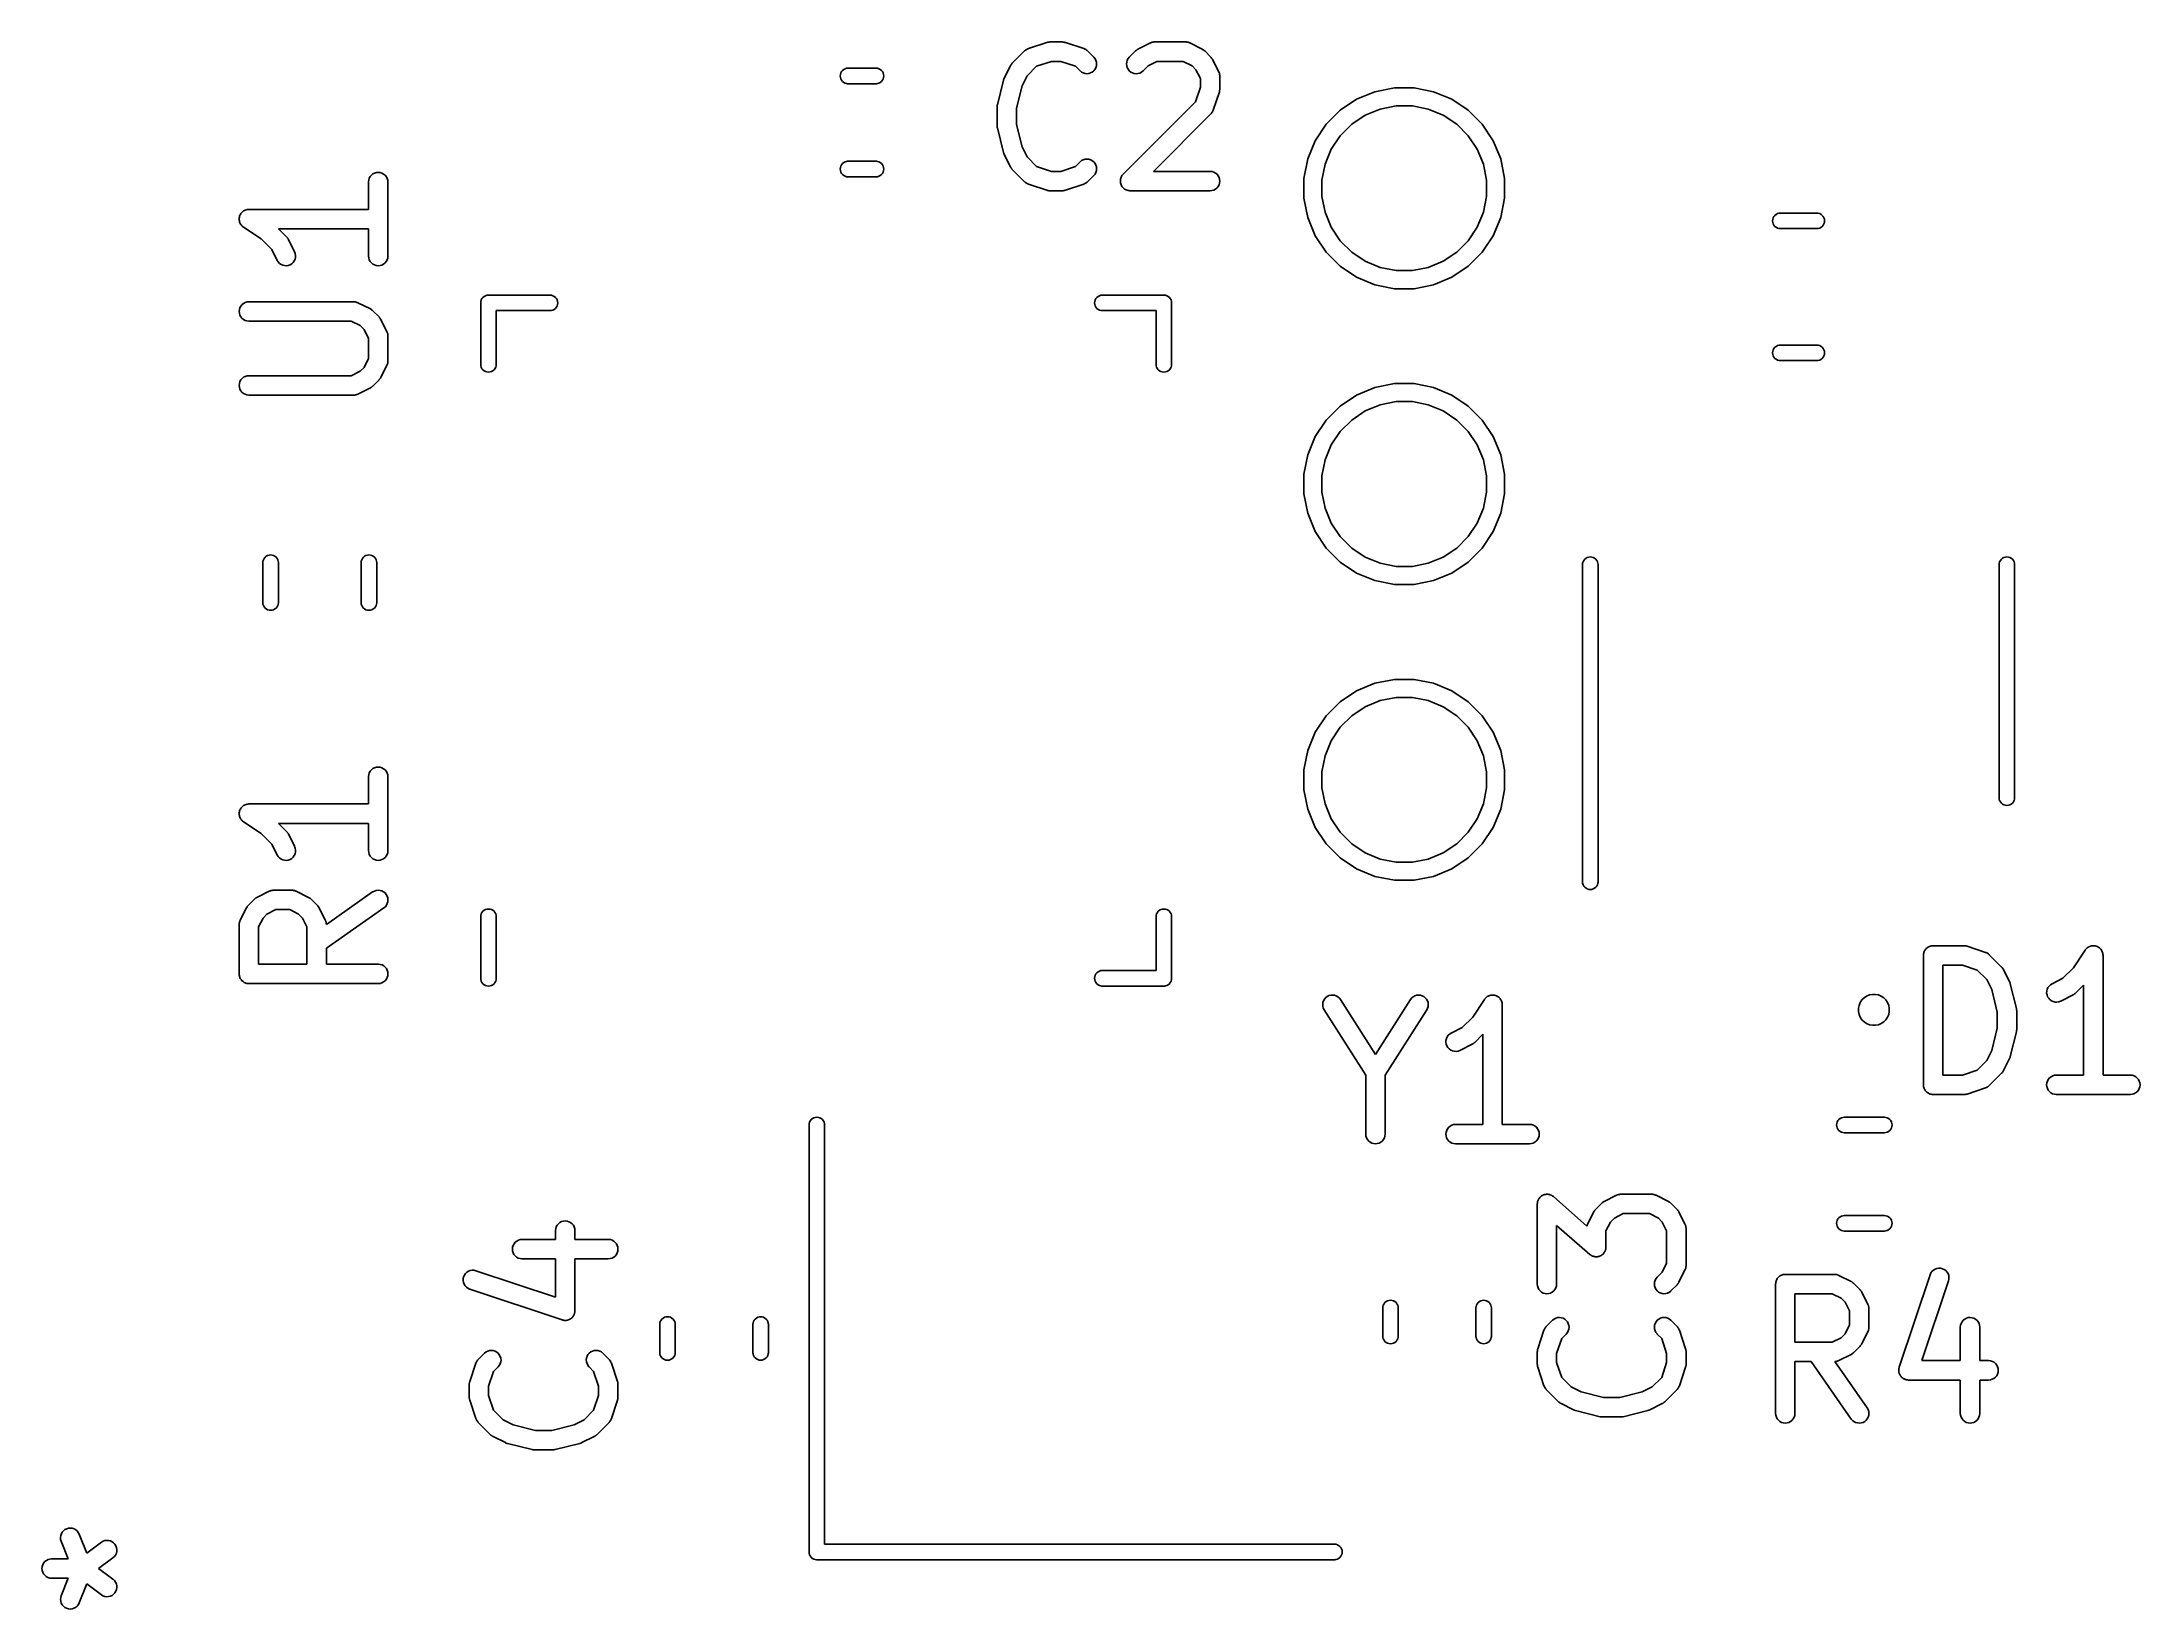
# Model space of a CAD drawing. Extents: x 102.5 to 118.7, y -90 to -77.9.
import ezdxf

# ---------------------------------------------------------------- set-up
doc = ezdxf.new("R2010")
doc.units = 0
doc.layers.add('BLACK', color=7, linetype='CONTINUOUS')

msp = doc.modelspace()

# ---------------------------------------------------------------- linework, layer by layer
at = {"layer": 'BLACK', "linetype": 'CONTINUOUS'}
for p, q in [((110, -78.0282), (110.096, -77.933)), ((110.096, -77.9322), (110.098, -77.9309)), ((110.096, -77.933), (110.096, -77.9322)), ((110.098, -77.9309), (110.1, -77.9293)), ((110.1, -77.9293), (110.104, -77.9263)), ((110.104, -77.9263), (110.108, -77.9231)), ((110.108, -77.9231), (110.11, -77.9221)), ((110.11, -77.9221), (110.112, -77.9208)), ((110.112, -77.9208), (110.116, -77.9187)), ((110.116, -77.9187), (110.121, -77.9164)), ((110.121, -77.9164), (110.123, -77.9157)), ((110.123, -77.9157), (110.125, -77.9148)), ((110.125, -77.9148), (110.268, -77.8672)), ((110.268, -77.8672), (110.269, -77.8669)), ((110.269, -77.8669), (110.273, -77.866)), ((110.273, -77.866), (110.277, -77.8648)), ((110.277, -77.8648), (110.28, -77.8645)), ((110.28, -77.8645), (110.283, -77.8639)), ((110.283, -77.8639), (110.287, -77.8638)), ((110.287, -77.8638), (110.292, -77.8634)), ((110.292, -77.8634), (110.387, -77.8634)), ((110.387, -77.8634), (110.388, -77.8634)), ((110.388, -77.8634), (110.392, -77.8639)), ((110.392, -77.8639), (110.396, -77.864)), ((110.396, -77.864), (110.399, -77.8647)), ((110.399, -77.8647), (110.402, -77.865)), ((110.402, -77.865), (110.406, -77.8663)), ((110.406, -77.8663), (110.411, -77.8672)), ((110.411, -77.8672), (110.553, -77.9148)), ((110.553, -77.9148), (110.554, -77.9152)), ((110.554, -77.9152), (110.556, -77.9161)), ((110.556, -77.9161), (110.559, -77.9168)), ((110.559, -77.9168), (110.563, -77.9192)), ((110.563, -77.9192), (110.568, -77.9213)), ((110.568, -77.9213), (110.569, -77.9226)), ((110.569, -77.9226), (110.571, -77.9237)), ((110.571, -77.9237), (110.575, -77.9269)), ((110.575, -77.9269), (110.58, -77.9299)), ((110.58, -77.9299), (110.581, -77.9316)), ((110.581, -77.9316), (110.583, -77.933)), ((110.583, -77.933), (110.63, -77.9806)), ((110.63, -77.9806), (110.631, -77.9813)), ((110.631, -77.9813), (110.64, -77.9928)), ((110.64, -77.9928), (110.647, -78.0058)), ((110.889, -78.0048), (110.896, -77.9919)), ((110.896, -77.9919), (110.905, -77.9806)), ((110.905, -77.9806), (110.953, -77.933)), ((110.953, -77.933), (110.954, -77.9322)), ((110.954, -77.9322), (110.957, -77.9296)), ((110.957, -77.9296), (110.96, -77.9267)), ((110.96, -77.9267), (110.963, -77.925)), ((110.963, -77.925), (110.965, -77.9231)), ((110.965, -77.9231), (110.969, -77.9212)), ((110.969, -77.9212), (110.972, -77.9189)), ((110.972, -77.9189), (111.068, -77.8713)), ((111.068, -77.8713), (111.069, -77.8708)), ((111.069, -77.8708), (111.071, -77.8701)), ((111.071, -77.8701), (111.073, -77.869)), ((111.073, -77.869), (111.077, -77.8676)), ((111.077, -77.8676), (111.082, -77.8658)), ((111.082, -77.8658), (111.084, -77.8654)), ((111.084, -77.8654), (111.087, -77.8648)), ((111.087, -77.8648), (111.092, -77.8643)), ((111.092, -77.8643), (111.097, -77.8635)), ((111.097, -77.8635), (111.099, -77.8636)), ((111.099, -77.8636), (111.101, -77.8634)), ((111.101, -77.8634), (111.339, -77.8634)), ((111.339, -77.8634), (111.34, -77.8634)), ((111.34, -77.8634), (111.342, -77.8636)), ((111.342, -77.8636), (111.345, -77.8636)), ((111.345, -77.8636), (111.35, -77.8644)), ((111.35, -77.8644), (111.355, -77.865)), ((111.355, -77.865), (111.357, -77.8657)), ((111.357, -77.8657), (111.359, -77.8661)), ((111.359, -77.8661), (111.364, -77.8679)), ((111.364, -77.8679), (111.369, -77.8694)), ((111.369, -77.8694), (111.371, -77.8705)), ((111.371, -77.8705), (111.373, -77.8713)), ((111.373, -77.8713), (111.468, -77.9189)), ((111.468, -77.9189), (111.469, -77.9194)), ((111.469, -77.9194), (111.472, -77.9217)), ((111.472, -77.9217), (111.476, -77.9237)), ((111.476, -77.9237), (111.479, -77.9257)), ((111.479, -77.9257), (111.481, -77.9274)), ((111.481, -77.9274), (111.484, -77.9303)), ((111.484, -77.9303), (111.488, -77.933)), ((111.488, -77.933), (111.535, -77.9806)), ((111.535, -77.9806), (111.536, -77.9813)), ((111.536, -77.9813), (111.538, -77.9846)), ((111.538, -77.9846), (111.541, -77.9877)), ((111.541, -77.9877), (111.543, -77.9903)), ((111.543, -77.9903), (111.545, -77.9928)), ((111.545, -77.9928), (111.547, -77.9965)), ((111.547, -77.9965), (111.549, -78.0001)), ((108.671, -78.126), (108.672, -78.1142)), ((108.672, -78.1378), (108.671, -78.126)), ((108.672, -78.1142), (108.675, -78.1029)), ((108.675, -78.1491), (108.672, -78.1378)), ((108.675, -78.1029), (108.681, -78.0925)), ((108.681, -78.1595), (108.675, -78.1491)), ((108.681, -78.0925), (108.689, -78.0834)), ((108.689, -78.1686), (108.681, -78.1595)), ((108.689, -78.0834), (108.698, -78.0759)), ((108.698, -78.0759), (108.708, -78.0703)), ((108.708, -78.0703), (108.719, -78.0669)), ((108.719, -78.0669), (108.728, -78.066)), ((108.728, -78.066), (108.95, -78.066)), ((108.95, -78.066), (108.959, -78.0669)), ((108.959, -78.0669), (108.97, -78.0703)), ((108.97, -78.0703), (108.98, -78.0759)), ((108.98, -78.0759), (108.989, -78.0834)), ((108.989, -78.0834), (108.997, -78.0925)), ((108.997, -78.1595), (108.989, -78.1686)), ((108.997, -78.0925), (109.003, -78.1029)), ((109.003, -78.1491), (108.997, -78.1595)), ((109.003, -78.1029), (109.006, -78.1142)), ((109.006, -78.1378), (109.003, -78.1491)), ((109.006, -78.1142), (109.007, -78.126)), ((109.007, -78.126), (109.006, -78.1378)), ((109.886, -78.3488), (109.933, -78.1583)), ((109.933, -78.1573), (109.934, -78.1569)), ((109.933, -78.1583), (109.933, -78.1573)), ((109.934, -78.1566), (109.936, -78.1501)), ((109.934, -78.1569), (109.934, -78.1566)), ((109.936, -78.1501), (109.939, -78.1436)), ((109.939, -78.1429), (109.986, -78.0477)), ((109.939, -78.1433), (109.939, -78.1429)), ((109.939, -78.1436), (109.939, -78.1433)), ((109.986, -78.0477), (109.987, -78.0468)), ((109.987, -78.0468), (109.989, -78.0432)), ((109.989, -78.0432), (109.991, -78.0395)), ((109.991, -78.0395), (109.993, -78.0371)), ((109.993, -78.0371), (109.995, -78.0345)), ((109.995, -78.0345), (109.998, -78.0315)), ((109.998, -78.0315), (110, -78.0282)), ((110.115, -78.1257), (110.077, -78.2027)), ((110.189, -78.0516), (110.115, -78.1257)), ((110.304, -78.0134), (110.189, -78.0516)), ((110.375, -78.0134), (110.304, -78.0134)), ((110.489, -78.0516), (110.375, -78.0134)), ((110.524, -78.0867), (110.489, -78.0516)), ((110.536, -78.0959), (110.524, -78.0867)), ((110.549, -78.1029), (110.536, -78.0959)), ((110.563, -78.1071), (110.549, -78.1029)), ((110.577, -78.1086), (110.563, -78.1071)), ((110.592, -78.1072), (110.577, -78.1086)), ((110.606, -78.1031), (110.592, -78.1072)), ((110.619, -78.0962), (110.606, -78.1031)), ((110.63, -78.087), (110.619, -78.0962)), ((110.639, -78.0758), (110.63, -78.087)), ((110.646, -78.0629), (110.639, -78.0758)), ((110.651, -78.049), (110.646, -78.0629)), ((110.647, -78.0058), (110.651, -78.0198)), ((110.651, -78.0198), (110.652, -78.0344)), ((110.652, -78.0344), (110.651, -78.049)), ((110.883, -78.0334), (110.885, -78.0188)), ((110.885, -78.0479), (110.883, -78.0334)), ((110.885, -78.0188), (110.889, -78.0048)), ((110.889, -78.062), (110.885, -78.0479)), ((110.896, -78.0749), (110.889, -78.062)), ((110.905, -78.0863), (110.896, -78.0749)), ((110.916, -78.0957), (110.905, -78.0863)), ((110.929, -78.1027), (110.916, -78.0957)), ((110.943, -78.107), (110.929, -78.1027)), ((110.957, -78.1086), (110.943, -78.107)), ((110.972, -78.1073), (110.957, -78.1086)), ((110.986, -78.1033), (110.972, -78.1073)), ((110.999, -78.0965), (110.986, -78.1033)), ((111.011, -78.0874), (110.999, -78.0965)), ((111.05, -78.0476), (111.011, -78.0867)), ((111.011, -78.0867), (111.011, -78.0874)), ((111.119, -78.0134), (111.05, -78.0476)), ((111.322, -78.0134), (111.119, -78.0134)), ((111.39, -78.0476), (111.322, -78.0134)), ((111.42, -78.078), (111.39, -78.0476)), ((111.455, -78.1466), (111.42, -78.078)), ((111.455, -78.2119), (111.455, -78.1466)), ((111.549, -78.0001), (111.597, -78.0953)), ((111.597, -78.0953), (111.597, -78.0963)), ((111.597, -78.0963), (111.598, -78.0983)), ((111.598, -78.0983), (111.599, -78.1003)), ((111.599, -78.1003), (111.601, -78.1052)), ((111.601, -78.1052), (111.602, -78.11)), ((111.602, -78.11), (111.603, -78.1122)), ((111.603, -78.1122), (111.603, -78.1143)), ((111.603, -78.1143), (111.604, -78.1194)), ((111.604, -78.1194), (111.605, -78.1245)), ((111.605, -78.1245), (111.604, -78.1267)), ((111.604, -78.1267), (111.605, -78.1289)), ((111.605, -78.1289), (111.605, -78.2241)), ((108.698, -78.1761), (108.689, -78.1686)), ((108.708, -78.1817), (108.698, -78.1761)), ((108.719, -78.1851), (108.708, -78.1817)), ((108.728, -78.186), (108.719, -78.1851)), ((108.95, -78.186), (108.728, -78.186)), ((108.959, -78.1851), (108.95, -78.186)), ((108.97, -78.1817), (108.959, -78.1851)), ((108.98, -78.1761), (108.97, -78.1817)), ((108.989, -78.1686), (108.98, -78.1761)), ((110.077, -78.2027), (110.033, -78.3762)), ((111.417, -78.3264), (111.455, -78.2119)), ((111.601, -78.2478), (111.553, -78.3907)), ((111.602, -78.2437), (111.601, -78.2478)), ((111.603, -78.2397), (111.602, -78.2437)), ((111.604, -78.2335), (111.603, -78.2366)), ((111.603, -78.2366), (111.603, -78.2397)), ((111.605, -78.2251), (111.604, -78.2293)), ((111.604, -78.2293), (111.604, -78.2335)), ((111.605, -78.2241), (111.605, -78.2251)), ((112.535, -78.3911), (112.662, -78.3061)), ((112.662, -78.3061), (112.804, -78.2476)), ((112.804, -78.2476), (112.954, -78.2178)), ((112.954, -78.2178), (113.106, -78.2178)), ((113.106, -78.2178), (113.256, -78.2476)), ((113.256, -78.2476), (113.398, -78.3061)), ((113.398, -78.3061), (113.525, -78.3911)), ((109.883, -78.3632), (109.884, -78.3573)), ((109.883, -78.3646), (109.883, -78.3632)), ((109.883, -78.3659), (109.883, -78.3646)), ((109.883, -78.367), (109.883, -78.3659)), ((109.883, -78.5098), (109.883, -78.367)), ((109.884, -78.3573), (109.885, -78.3514)), ((109.885, -78.3501), (109.886, -78.3488)), ((109.885, -78.3514), (109.885, -78.3501)), ((110.033, -78.3762), (110.033, -78.5006)), ((110.858, -78.8853), (111.417, -78.3264)), ((111.535, -78.42), (111.092, -78.8634)), ((111.537, -78.4183), (111.535, -78.42)), ((111.538, -78.4168), (111.537, -78.4183)), ((111.541, -78.4126), (111.538, -78.4168)), ((111.544, -78.4087), (111.541, -78.4126)), ((111.545, -78.4067), (111.544, -78.4087)), ((111.547, -78.4049), (111.545, -78.4067)), ((111.549, -78.4003), (111.547, -78.4049)), ((111.551, -78.3958), (111.549, -78.4003)), ((111.552, -78.3937), (111.551, -78.3958)), ((111.553, -78.3917), (111.552, -78.3937)), ((111.553, -78.3907), (111.553, -78.3917)), ((112.427, -78.4992), (112.535, -78.3911)), ((112.728, -78.4296), (112.624, -78.4993)), ((112.844, -78.3816), (112.728, -78.4296)), ((112.967, -78.3571), (112.844, -78.3816)), ((113.093, -78.3571), (112.967, -78.3571)), ((113.216, -78.3816), (113.093, -78.3571)), ((113.332, -78.4296), (113.216, -78.3816)), ((113.436, -78.4993), (113.332, -78.4296)), ((113.525, -78.3911), (113.633, -78.4992)), ((109.883, -78.5111), (109.883, -78.5098)), ((109.883, -78.5125), (109.883, -78.5111)), ((109.884, -78.5184), (109.883, -78.5125)), ((109.885, -78.5244), (109.884, -78.5184)), ((109.885, -78.5257), (109.885, -78.5244)), ((109.885, -78.527), (109.885, -78.5257)), ((109.886, -78.528), (109.885, -78.527)), ((109.933, -78.7185), (109.886, -78.528)), ((110.033, -78.5006), (110.077, -78.6741)), ((112.284, -78.7676), (112.342, -78.6263)), ((112.342, -78.6263), (112.427, -78.4992)), ((112.535, -78.588), (112.466, -78.6923)), ((112.624, -78.4993), (112.535, -78.588)), ((113.525, -78.588), (113.436, -78.4993)), ((113.594, -78.6923), (113.525, -78.588)), ((113.633, -78.4992), (113.718, -78.6263)), ((113.718, -78.6263), (113.776, -78.7676)), ((108.681, -78.8125), (108.689, -78.8034)), ((108.689, -78.8034), (108.698, -78.7959)), ((108.698, -78.7959), (108.708, -78.7903)), ((108.708, -78.7903), (108.719, -78.7869)), ((108.719, -78.7869), (108.728, -78.786)), ((108.728, -78.786), (108.95, -78.786)), ((108.95, -78.786), (108.959, -78.7869)), ((108.959, -78.7869), (108.97, -78.7903)), ((108.97, -78.7903), (108.98, -78.7959)), ((108.98, -78.7959), (108.989, -78.8034)), ((108.989, -78.8034), (108.997, -78.8125)), ((109.933, -78.7188), (109.933, -78.7185)), ((109.933, -78.7191), (109.933, -78.7188)), ((109.936, -78.7256), (109.933, -78.7191)), ((109.938, -78.7323), (109.936, -78.7256)), ((109.938, -78.7326), (109.938, -78.7323)), ((109.938, -78.7329), (109.938, -78.7326)), ((109.939, -78.7338), (109.938, -78.7329)), ((109.986, -78.8291), (109.939, -78.7338)), ((110.077, -78.6741), (110.115, -78.7511)), ((110.115, -78.7511), (110.189, -78.8252)), ((110.489, -78.8252), (110.524, -78.7901)), ((110.524, -78.7901), (110.525, -78.7894)), ((110.525, -78.7894), (110.536, -78.7802)), ((110.536, -78.7802), (110.549, -78.7735)), ((110.549, -78.7735), (110.564, -78.7694)), ((110.564, -78.7694), (110.578, -78.7681)), ((110.578, -78.7681), (110.593, -78.7697)), ((110.593, -78.7697), (110.607, -78.7741)), ((110.607, -78.7741), (110.619, -78.7811)), ((110.619, -78.7811), (110.631, -78.7905)), ((110.631, -78.7905), (110.64, -78.8019)), ((110.64, -78.8019), (110.647, -78.8148)), ((112.254, -78.9175), (112.284, -78.7676)), ((112.418, -78.8082), (112.393, -78.9313)), ((112.466, -78.6923), (112.418, -78.8082)), ((113.642, -78.8082), (113.594, -78.6923)), ((113.667, -78.9313), (113.642, -78.8082)), ((113.776, -78.7676), (113.806, -78.9175)), ((105.025, -78.9454), (105.027, -78.9309)), ((105.025, -78.9465), (105.025, -78.9454)), ((105.025, -79.1572), (105.025, -78.9465)), ((105.027, -78.9309), (105.031, -78.9169)), ((105.031, -78.9169), (105.038, -78.9041)), ((105.038, -78.9041), (105.048, -78.8929)), ((105.048, -78.8929), (105.059, -78.8837)), ((105.059, -78.8837), (105.072, -78.8769)), ((105.072, -78.8769), (105.086, -78.8728)), ((105.086, -78.8728), (105.101, -78.8715)), ((105.101, -78.8715), (105.115, -78.873)), ((105.115, -78.873), (105.129, -78.8773)), ((105.129, -78.8773), (105.142, -78.8843)), ((105.142, -78.8843), (105.154, -78.8936)), ((105.154, -78.8936), (105.163, -78.905)), ((105.163, -78.905), (105.17, -78.9179)), ((105.17, -78.9179), (105.174, -78.9319)), ((105.174, -78.9319), (105.175, -78.9465)), ((105.175, -78.9465), (105.175, -79.5179)), ((108.671, -78.846), (108.672, -78.8342)), ((108.672, -78.8578), (108.671, -78.846)), ((108.672, -78.8342), (108.675, -78.8229)), ((108.675, -78.8691), (108.672, -78.8578)), ((108.675, -78.8229), (108.681, -78.8125)), ((108.681, -78.8795), (108.675, -78.8691)), ((108.689, -78.8886), (108.681, -78.8795)), ((108.698, -78.8961), (108.689, -78.8886)), ((108.708, -78.9017), (108.698, -78.8961)), ((108.719, -78.9051), (108.708, -78.9017)), ((108.728, -78.906), (108.719, -78.9051)), ((108.95, -78.906), (108.728, -78.906)), ((108.959, -78.9051), (108.95, -78.906)), ((108.97, -78.9017), (108.959, -78.9051)), ((108.98, -78.8961), (108.97, -78.9017)), ((108.989, -78.8886), (108.98, -78.8961)), ((108.997, -78.8795), (108.989, -78.8886)), ((108.997, -78.8125), (109.003, -78.8229)), ((109.003, -78.8691), (108.997, -78.8795)), ((109.003, -78.8229), (109.006, -78.8342)), ((109.006, -78.8578), (109.003, -78.8691)), ((109.006, -78.8342), (109.007, -78.846)), ((109.007, -78.846), (109.006, -78.8578)), ((109.989, -78.8326), (109.986, -78.8291)), ((109.991, -78.8364), (109.989, -78.8326)), ((109.993, -78.8388), (109.991, -78.8364)), ((109.994, -78.8415), (109.993, -78.8388)), ((109.997, -78.8445), (109.994, -78.8415)), ((110, -78.8478), (109.997, -78.8445)), ((110, -78.8486), (110, -78.8478)), ((110.096, -78.9438), (110, -78.8486)), ((110.097, -78.9452), (110.096, -78.9438)), ((110.099, -78.9468), (110.097, -78.9452)), ((110.103, -78.9498), (110.099, -78.9468)), ((110.107, -78.9531), (110.103, -78.9498)), ((110.109, -78.9541), (110.107, -78.9531)), ((110.111, -78.9554), (110.109, -78.9541)), ((110.115, -78.9576), (110.111, -78.9554)), ((110.12, -78.96), (110.115, -78.9576)), ((110.122, -78.9606), (110.12, -78.96)), ((110.124, -78.9616), (110.122, -78.9606)), ((110.125, -78.9619), (110.124, -78.9616)), ((110.268, -79.0095), (110.125, -78.9619)), ((110.189, -78.8252), (110.304, -78.8634)), ((110.304, -78.8634), (110.375, -78.8634)), ((110.375, -78.8634), (110.489, -78.8252)), ((110.553, -78.9619), (110.411, -79.0095)), ((110.555, -78.961), (110.553, -78.9619)), ((110.558, -78.9604), (110.555, -78.961)), ((110.562, -78.958), (110.558, -78.9604)), ((110.567, -78.956), (110.562, -78.958)), ((110.569, -78.9547), (110.567, -78.956)), ((110.571, -78.9537), (110.569, -78.9547)), ((110.575, -78.9505), (110.571, -78.9537)), ((110.579, -78.9475), (110.575, -78.9505)), ((110.58, -78.9459), (110.579, -78.9475)), ((110.582, -78.9445), (110.58, -78.9459)), ((110.583, -78.9438), (110.582, -78.9445)), ((110.63, -78.8962), (110.583, -78.9438)), ((110.64, -78.8849), (110.63, -78.8962)), ((110.647, -78.872), (110.64, -78.8849)), ((110.647, -78.8148), (110.651, -78.8288)), ((110.651, -78.858), (110.647, -78.872)), ((110.651, -78.8288), (110.652, -78.8434)), ((110.652, -78.8434), (110.651, -78.858)), ((110.836, -78.9308), (110.837, -78.9236)), ((110.836, -78.9379), (110.836, -78.9308)), ((110.836, -78.938), (110.836, -78.9379)), ((110.836, -78.9381), (110.836, -78.938)), ((110.836, -78.9453), (110.836, -78.9381)), ((110.837, -78.9524), (110.836, -78.9453)), ((110.837, -78.9233), (110.839, -78.9164)), ((110.837, -78.9234), (110.837, -78.9233)), ((110.837, -78.9236), (110.837, -78.9234)), ((110.837, -78.9526), (110.837, -78.9524)), ((110.837, -78.9527), (110.837, -78.9526)), ((110.839, -78.9596), (110.837, -78.9527)), ((110.839, -78.9164), (110.841, -78.9096)), ((110.841, -78.9665), (110.839, -78.9596)), ((110.841, -78.9094), (110.842, -78.9093)), ((110.841, -78.9096), (110.841, -78.9094)), ((110.841, -78.9666), (110.841, -78.9665)), ((110.841, -78.9667), (110.841, -78.9666)), ((110.845, -78.9733), (110.841, -78.9667)), ((110.842, -78.9093), (110.845, -78.903)), ((110.845, -78.903), (110.848, -78.8967)), ((110.848, -78.8964), (110.853, -78.8909)), ((110.848, -78.8966), (110.848, -78.8964)), ((110.848, -78.8967), (110.848, -78.8966)), ((110.853, -78.8909), (110.858, -78.8853)), ((111.092, -78.8634), (111.53, -78.8634)), ((111.53, -78.8634), (111.531, -78.8634)), ((111.531, -78.8634), (111.545, -78.865)), ((111.545, -78.865), (111.559, -78.8694)), ((111.559, -78.8694), (111.572, -78.8765)), ((111.572, -78.8765), (111.583, -78.8859)), ((111.583, -78.8859), (111.592, -78.8973)), ((111.592, -78.8973), (111.599, -78.9103)), ((111.599, -78.9674), (111.592, -78.9803)), ((111.599, -78.9103), (111.603, -78.9243)), ((111.603, -78.9535), (111.599, -78.9674)), ((111.603, -78.9243), (111.605, -78.9389)), ((111.605, -78.9389), (111.603, -78.9535)), ((112.254, -79.0705), (112.254, -78.9175)), ((112.393, -78.9313), (112.393, -79.0567)), ((113.667, -79.0567), (113.667, -78.9313)), ((113.806, -78.9175), (113.806, -79.0705)), ((110.272, -79.0105), (110.268, -79.0095)), ((110.276, -79.0117), (110.272, -79.0105)), ((110.279, -79.0121), (110.276, -79.0117)), ((110.282, -79.0128), (110.279, -79.0121)), ((110.286, -79.0129), (110.282, -79.0128)), ((110.291, -79.0134), (110.286, -79.0129)), ((110.292, -79.0134), (110.291, -79.0134)), ((110.387, -79.0134), (110.292, -79.0134)), ((110.391, -79.013), (110.387, -79.0134)), ((110.395, -79.0129), (110.391, -79.013)), ((110.398, -79.0123), (110.395, -79.0129)), ((110.401, -79.012), (110.398, -79.0123)), ((110.405, -79.0107), (110.401, -79.012)), ((110.41, -79.0099), (110.405, -79.0107)), ((110.411, -79.0095), (110.41, -79.0099)), ((110.848, -78.9794), (110.845, -78.9733)), ((110.848, -78.9795), (110.848, -78.9794)), ((110.848, -78.9797), (110.848, -78.9795)), ((110.853, -78.9853), (110.848, -78.9797)), ((110.857, -78.9909), (110.853, -78.9853)), ((110.857, -78.991), (110.857, -78.9909)), ((110.857, -78.9909), (110.857, -78.9909)), ((110.863, -78.9956), (110.857, -78.991)), ((110.868, -79.0003), (110.863, -78.9956)), ((110.869, -79.0004), (110.868, -79.0003)), ((110.868, -79.0003), (110.868, -79.0003)), ((110.875, -79.0039), (110.869, -79.0004)), ((110.881, -79.0073), (110.875, -79.0039)), ((110.881, -79.0074), (110.881, -79.0073)), ((110.888, -79.0096), (110.881, -79.0074)), ((110.881, -79.0074), (110.881, -79.0074)), ((110.895, -79.0117), (110.888, -79.0096)), ((110.895, -79.0118), (110.895, -79.0117)), ((110.902, -79.0126), (110.895, -79.0118)), ((110.895, -79.0118), (110.895, -79.0118)), ((110.91, -79.0134), (110.902, -79.0126)), ((110.911, -79.0134), (110.91, -79.0134)), ((110.91, -79.0134), (110.91, -79.0134)), ((110.91, -79.0134), (110.91, -79.0134)), ((110.91, -79.0134), (110.91, -79.0134)), ((111.53, -79.0134), (110.911, -79.0134)), ((111.544, -79.012), (111.53, -79.0134)), ((111.558, -79.0077), (111.544, -79.012)), ((111.571, -79.0008), (111.558, -79.0077)), ((111.583, -78.9916), (111.571, -79.0008)), ((111.592, -78.9803), (111.583, -78.9916)), ((112.284, -79.2204), (112.254, -79.0705)), ((112.393, -79.0567), (112.418, -79.1798)), ((113.642, -79.1798), (113.667, -79.0567)), ((113.806, -79.0705), (113.776, -79.2204)), ((104.025, -79.2315), (104.026, -79.2244)), ((104.025, -79.2316), (104.025, -79.2315)), ((104.025, -79.2317), (104.025, -79.2316)), ((104.026, -79.2392), (104.025, -79.2317)), ((104.026, -79.2244), (104.027, -79.2171)), ((104.027, -79.2461), (104.026, -79.2392)), ((104.027, -79.217), (104.029, -79.2099)), ((104.027, -79.2171), (104.027, -79.217)), ((104.027, -79.2171), (104.027, -79.2171)), ((104.027, -79.2462), (104.027, -79.2461)), ((104.029, -79.2534), (104.027, -79.2462)), ((104.027, -79.2462), (104.027, -79.2462)), ((104.029, -79.2099), (104.031, -79.2031)), ((104.031, -79.2602), (104.029, -79.2534)), ((104.031, -79.203), (104.035, -79.1965)), ((104.031, -79.2031), (104.031, -79.203)), ((104.031, -79.2031), (104.031, -79.2031)), ((104.031, -79.2603), (104.031, -79.2602)), ((104.031, -79.2602), (104.031, -79.2602)), ((104.034, -79.2665), (104.031, -79.2603)), ((104.038, -79.2732), (104.034, -79.2665)), ((104.035, -79.1965), (104.038, -79.1903)), ((104.038, -79.1902), (104.043, -79.1846)), ((104.038, -79.1903), (104.038, -79.1902)), ((104.038, -79.1902), (104.038, -79.1902)), ((104.038, -79.2733), (104.038, -79.2732)), ((104.038, -79.2732), (104.038, -79.2732)), ((104.042, -79.2789), (104.038, -79.2733)), ((104.047, -79.2846), (104.042, -79.2789)), ((104.043, -79.1846), (104.048, -79.179)), ((104.047, -79.2847), (104.047, -79.2846)), ((104.047, -79.2846), (104.047, -79.2846)), ((104.052, -79.2894), (104.047, -79.2847)), ((104.048, -79.1789), (104.053, -79.1742)), ((104.048, -79.179), (104.048, -79.1789)), ((104.048, -79.1789), (104.048, -79.1789)), ((104.058, -79.294), (104.052, -79.2894)), ((104.053, -79.1742), (104.059, -79.1697)), ((104.058, -79.2941), (104.058, -79.294)), ((104.059, -79.2946), (104.058, -79.2941)), ((104.058, -79.2941), (104.058, -79.2941)), ((104.058, -79.2941), (104.058, -79.2941)), ((104.059, -79.1697), (104.066, -79.1662)), ((104.059, -79.1697), (104.059, -79.1697)), ((104.059, -79.1697), (104.059, -79.1697)), ((104.195, -79.3857), (104.059, -79.2946)), ((104.066, -79.1662), (104.072, -79.1628)), ((104.072, -79.1628), (104.079, -79.1608)), ((104.072, -79.1628), (104.072, -79.1628)), ((104.072, -79.1628), (104.072, -79.1628)), ((104.079, -79.1608), (104.086, -79.1586)), ((104.086, -79.1586), (104.093, -79.1579)), ((104.086, -79.1586), (104.086, -79.1586)), ((104.086, -79.1586), (104.086, -79.1586)), ((104.093, -79.1579), (104.1, -79.1572)), ((104.1, -79.1572), (105.025, -79.1572)), ((112.342, -79.3617), (112.284, -79.2204)), ((112.418, -79.1798), (112.466, -79.2957)), ((112.466, -79.2957), (112.535, -79.4)), ((113.525, -79.4), (113.594, -79.2957)), ((113.594, -79.2957), (113.642, -79.1798)), ((113.776, -79.2204), (113.718, -79.3617)), ((115.877, -79.246), (115.878, -79.2342)), ((115.878, -79.2578), (115.877, -79.246)), ((115.878, -79.2342), (115.882, -79.2229)), ((115.882, -79.2691), (115.878, -79.2578)), ((115.882, -79.2229), (115.887, -79.2125)), ((115.887, -79.2795), (115.882, -79.2691)), ((115.887, -79.2125), (115.895, -79.2034)), ((115.895, -79.2886), (115.887, -79.2795)), ((115.895, -79.2034), (115.904, -79.1959)), ((115.904, -79.2961), (115.895, -79.2886)), ((115.904, -79.1959), (115.914, -79.1903)), ((115.914, -79.3017), (115.904, -79.2961)), ((115.914, -79.1903), (115.926, -79.1869)), ((115.926, -79.1869), (115.934, -79.186)), ((115.934, -79.186), (116.222, -79.186)), ((116.222, -79.186), (116.23, -79.1869)), ((116.23, -79.1869), (116.242, -79.1903)), ((116.242, -79.1903), (116.252, -79.1959)), ((116.252, -79.2961), (116.242, -79.3017)), ((116.252, -79.1959), (116.261, -79.2034)), ((116.261, -79.2886), (116.252, -79.2961)), ((116.261, -79.2034), (116.269, -79.2125)), ((116.269, -79.2795), (116.261, -79.2886)), ((116.269, -79.2125), (116.274, -79.2229)), ((116.274, -79.2691), (116.269, -79.2795)), ((116.274, -79.2229), (116.278, -79.2342)), ((116.278, -79.2578), (116.274, -79.2691)), ((116.278, -79.2342), (116.279, -79.246)), ((116.279, -79.246), (116.278, -79.2578)), ((104.277, -79.4671), (104.195, -79.3857)), ((105.025, -79.3072), (104.329, -79.3072)), ((104.329, -79.3072), (104.392, -79.3696)), ((104.392, -79.3696), (104.392, -79.3704)), ((104.392, -79.3704), (104.395, -79.3737)), ((104.395, -79.3737), (104.398, -79.3767)), ((104.398, -79.3767), (104.399, -79.3794)), ((104.399, -79.3794), (104.401, -79.3818)), ((104.401, -79.3818), (104.403, -79.3856)), ((104.403, -79.3856), (104.406, -79.3891)), ((104.406, -79.3891), (104.453, -79.4844)), ((105.025, -79.5179), (105.025, -79.3072)), ((112.427, -79.4888), (112.342, -79.3617)), ((112.535, -79.4), (112.624, -79.4887)), ((113.436, -79.4887), (113.525, -79.4)), ((113.718, -79.3617), (113.633, -79.4888)), ((115.926, -79.3051), (115.914, -79.3017)), ((115.934, -79.306), (115.926, -79.3051)), ((116.222, -79.306), (115.934, -79.306)), ((116.23, -79.3051), (116.222, -79.306)), ((116.242, -79.3017), (116.23, -79.3051)), ((104.319, -79.5514), (104.277, -79.4671)), ((104.327, -79.5638), (104.319, -79.5514)), ((104.337, -79.5745), (104.327, -79.5638)), ((104.349, -79.583), (104.337, -79.5745)), ((104.362, -79.589), (104.349, -79.583)), ((104.376, -79.5923), (104.362, -79.589)), ((104.391, -79.5927), (104.376, -79.5923)), ((104.405, -79.5904), (104.391, -79.5927)), ((104.419, -79.5852), (104.405, -79.5904)), ((104.432, -79.5775), (104.419, -79.5852)), ((104.442, -79.5675), (104.432, -79.5775)), ((104.451, -79.5557), (104.442, -79.5675)), ((104.457, -79.5424), (104.451, -79.5557)), ((104.453, -79.4844), (104.454, -79.4853)), ((104.454, -79.4853), (104.459, -79.499)), ((104.46, -79.5281), (104.457, -79.5424)), ((104.459, -79.499), (104.461, -79.5135)), ((104.461, -79.5135), (104.46, -79.5281)), ((105.027, -79.5325), (105.025, -79.5179)), ((105.031, -79.5465), (105.027, -79.5325)), ((105.038, -79.5594), (105.031, -79.5465)), ((105.047, -79.5708), (105.038, -79.5594)), ((105.058, -79.5801), (105.047, -79.5708)), ((105.071, -79.587), (105.058, -79.5801)), ((105.085, -79.5914), (105.071, -79.587)), ((105.1, -79.5929), (105.085, -79.5914)), ((105.114, -79.5916), (105.1, -79.5929)), ((105.128, -79.5874), (105.114, -79.5916)), ((105.141, -79.5807), (105.128, -79.5874)), ((105.153, -79.5715), (105.141, -79.5807)), ((105.162, -79.5603), (105.153, -79.5715)), ((105.169, -79.5474), (105.162, -79.5603)), ((105.174, -79.5335), (105.169, -79.5474)), ((105.175, -79.519), (105.174, -79.5335)), ((105.175, -79.5179), (105.175, -79.519)), ((112.535, -79.5969), (112.427, -79.4888)), ((112.662, -79.6819), (112.535, -79.5969)), ((112.624, -79.4887), (112.728, -79.5584)), ((112.728, -79.5584), (112.844, -79.6064)), ((112.844, -79.6064), (112.967, -79.6309)), ((113.093, -79.6309), (113.216, -79.6064)), ((113.216, -79.6064), (113.332, -79.5584)), ((113.332, -79.5584), (113.436, -79.4887)), ((113.525, -79.5969), (113.398, -79.6819)), ((113.633, -79.4888), (113.525, -79.5969)), ((112.804, -79.7404), (112.662, -79.6819)), ((112.954, -79.7702), (112.804, -79.7404)), ((113.106, -79.7702), (112.954, -79.7702)), ((112.967, -79.6309), (113.093, -79.6309)), ((113.256, -79.7404), (113.106, -79.7702)), ((113.398, -79.6819), (113.256, -79.7404)), ((104.025, -79.946), (104.027, -79.9314)), ((104.027, -79.9314), (104.031, -79.9174)), ((104.031, -79.9174), (104.038, -79.9045)), ((104.038, -79.9045), (104.048, -79.8933)), ((104.048, -79.8933), (104.059, -79.884)), ((104.059, -79.884), (104.072, -79.8771)), ((104.072, -79.8771), (104.086, -79.8729)), ((104.086, -79.8729), (104.1, -79.8715)), ((104.1, -79.8715), (104.91, -79.8715)), ((104.91, -79.8715), (104.911, -79.8715)), ((104.911, -79.8715), (104.913, -79.8717)), ((104.913, -79.8717), (104.915, -79.8717)), ((104.915, -79.8717), (104.92, -79.8725)), ((104.92, -79.8725), (104.925, -79.8731)), ((104.925, -79.8731), (104.928, -79.8738)), ((104.928, -79.8738), (104.93, -79.8742)), ((104.93, -79.8742), (104.935, -79.876)), ((104.935, -79.876), (104.939, -79.8775)), ((104.939, -79.8775), (104.941, -79.8786)), ((104.941, -79.8786), (104.943, -79.8794)), ((104.943, -79.8794), (105.039, -79.927)), ((105.039, -79.927), (105.04, -79.9275)), ((105.04, -79.9275), (105.043, -79.9298)), ((105.043, -79.9298), (105.047, -79.9318)), ((105.047, -79.9318), (105.049, -79.9338)), ((105.049, -79.9338), (105.052, -79.9355)), ((105.052, -79.9355), (105.055, -79.9384)), ((105.055, -79.9384), (105.058, -79.9411)), ((105.058, -79.9411), (105.106, -79.9887)), ((105.892, -79.88), (105.893, -79.8682)), ((105.892, -79.883), (105.892, -79.88)), ((105.892, -80.3579), (105.892, -79.883)), ((105.893, -79.8682), (105.896, -79.8569)), ((105.896, -79.8569), (105.902, -79.8465)), ((105.902, -79.8465), (105.909, -79.8374)), ((105.909, -79.8374), (105.919, -79.8299)), ((105.919, -79.8299), (105.929, -79.8243)), ((105.929, -79.8243), (105.94, -79.8209)), ((105.94, -79.8209), (105.949, -79.82)), ((105.949, -79.82), (105.952, -79.8197)), ((105.949, -79.82), (105.949, -79.82)), ((105.952, -79.8197), (105.955, -79.82)), ((105.955, -79.82), (106.43, -79.82)), ((106.43, -79.94), (106.012, -79.94)), ((106.012, -79.94), (106.012, -80.3579)), ((106.43, -79.82), (106.439, -79.8209)), ((106.439, -79.9391), (106.43, -79.94)), ((106.439, -79.8209), (106.45, -79.8243)), ((106.45, -79.9357), (106.439, -79.9391)), ((106.45, -79.8243), (106.46, -79.8299)), ((106.46, -79.9301), (106.45, -79.9357)), ((106.46, -79.8299), (106.47, -79.8374)), ((106.47, -79.9226), (106.46, -79.9301)), ((106.47, -79.8374), (106.477, -79.8465)), ((106.477, -79.9135), (106.47, -79.9226)), ((106.477, -79.8465), (106.483, -79.8569)), ((106.483, -79.9031), (106.477, -79.9135)), ((106.483, -79.8569), (106.486, -79.8682)), ((106.486, -79.8918), (106.483, -79.9031)), ((106.486, -79.8682), (106.487, -79.88)), ((106.487, -79.88), (106.486, -79.8918)), ((110.637, -79.88), (110.638, -79.8682)), ((110.638, -79.8918), (110.637, -79.88)), ((110.638, -79.8682), (110.641, -79.8569)), ((110.641, -79.9031), (110.638, -79.8918)), ((110.641, -79.8569), (110.647, -79.8465)), ((110.647, -79.9135), (110.641, -79.9031)), ((110.647, -79.8465), (110.654, -79.8374)), ((110.654, -79.9226), (110.647, -79.9135)), ((110.654, -79.8374), (110.664, -79.8299)), ((110.664, -79.9301), (110.654, -79.9226)), ((110.664, -79.8299), (110.674, -79.8243)), ((110.674, -79.9357), (110.664, -79.9301)), ((110.674, -79.8243), (110.685, -79.8209)), ((110.685, -79.9391), (110.674, -79.9357)), ((110.685, -79.8209), (110.694, -79.82)), ((110.694, -79.94), (110.685, -79.9391)), ((110.694, -79.82), (111.169, -79.82)), ((111.112, -79.94), (110.694, -79.94)), ((111.112, -80.3579), (111.112, -79.94)), ((111.169, -79.82), (111.172, -79.8197)), ((111.172, -79.8197), (111.175, -79.82)), ((111.175, -79.82), (111.184, -79.8209)), ((111.184, -79.8209), (111.195, -79.8243)), ((111.195, -79.8243), (111.205, -79.8299)), ((111.205, -79.8299), (111.215, -79.8374)), ((111.215, -79.8374), (111.222, -79.8465)), ((111.222, -79.8465), (111.228, -79.8569)), ((111.228, -79.8569), (111.231, -79.8682)), ((111.231, -79.8682), (111.232, -79.88)), ((111.232, -79.88), (111.232, -79.8829)), ((111.232, -79.8829), (111.232, -80.3579)), ((104.027, -79.9605), (104.025, -79.946)), ((104.031, -79.9746), (104.027, -79.9605)), ((104.038, -79.9875), (104.031, -79.9746)), ((104.047, -79.999), (104.038, -79.9875)), ((104.058, -80.0084), (104.047, -79.999)), ((104.071, -80.0154), (104.058, -80.0084)), ((104.085, -80.0198), (104.071, -80.0154)), ((104.099, -80.0215), (104.085, -80.0198)), ((104.1, -80.0215), (104.099, -80.0215)), ((104.892, -80.0215), (104.1, -80.0215)), ((104.961, -80.0557), (104.892, -80.0215)), ((104.991, -80.0861), (104.961, -80.0557)), ((105.025, -80.1547), (104.991, -80.0861)), ((105.106, -79.9887), (105.107, -79.9894)), ((105.107, -79.9894), (105.109, -79.9927)), ((105.109, -79.9927), (105.112, -79.9958)), ((105.112, -79.9958), (105.114, -79.9984)), ((105.114, -79.9984), (105.116, -80.0009)), ((105.116, -80.0009), (105.118, -80.0046)), ((105.118, -80.0046), (105.12, -80.0082)), ((105.12, -80.0082), (105.167, -80.1034)), ((105.167, -80.1034), (105.168, -80.1043)), ((105.168, -80.1043), (105.169, -80.1064)), ((105.169, -80.1064), (105.17, -80.1084)), ((105.025, -80.3097), (105.025, -80.1547)), ((105.17, -80.1084), (105.171, -80.1133)), ((105.171, -80.1133), (105.173, -80.1181)), ((105.173, -80.1181), (105.173, -80.1203)), ((105.173, -80.1203), (105.174, -80.1224)), ((105.174, -80.1224), (105.174, -80.1275)), ((105.174, -80.1275), (105.175, -80.1325)), ((105.175, -80.1325), (105.175, -80.1348)), ((105.175, -80.1348), (105.175, -80.137)), ((105.175, -80.137), (105.175, -80.3274)), ((115.877, -80.266), (115.878, -80.2542)), ((115.878, -80.2778), (115.877, -80.266)), ((115.878, -80.2542), (115.882, -80.2429)), ((115.882, -80.2429), (115.887, -80.2325)), ((115.887, -80.2325), (115.895, -80.2234)), ((115.895, -80.2234), (115.904, -80.2159)), ((115.904, -80.2159), (115.914, -80.2103)), ((115.914, -80.2103), (115.926, -80.2069)), ((115.926, -80.2069), (115.934, -80.206)), ((115.934, -80.206), (116.222, -80.206)), ((116.222, -80.206), (116.23, -80.2069)), ((116.23, -80.2069), (116.242, -80.2103)), ((116.242, -80.2103), (116.252, -80.2159)), ((116.252, -80.2159), (116.261, -80.2234)), ((116.261, -80.2234), (116.269, -80.2325)), ((116.269, -80.2325), (116.274, -80.2429)), ((116.274, -80.2429), (116.278, -80.2542)), ((116.278, -80.2542), (116.279, -80.266)), ((116.279, -80.266), (116.278, -80.2778)), ((104.892, -80.4429), (104.961, -80.4086)), ((104.961, -80.4086), (104.991, -80.3782)), ((104.991, -80.3782), (105.025, -80.3097)), ((105.167, -80.361), (105.12, -80.4562)), ((105.168, -80.3589), (105.167, -80.361)), ((105.169, -80.357), (105.168, -80.3589)), ((105.171, -80.3521), (105.169, -80.357)), ((105.173, -80.3473), (105.171, -80.3521)), ((105.174, -80.343), (105.173, -80.3451)), ((105.173, -80.3451), (105.173, -80.3473)), ((105.175, -80.3329), (105.174, -80.3379)), ((105.174, -80.3379), (105.174, -80.343)), ((105.175, -80.3274), (105.175, -80.3285)), ((105.175, -80.3285), (105.175, -80.3307)), ((105.175, -80.3307), (105.175, -80.3329)), ((105.893, -80.3668), (105.892, -80.3579)), ((105.896, -80.3781), (105.893, -80.3668)), ((105.902, -80.3885), (105.896, -80.3781)), ((105.909, -80.3976), (105.902, -80.3885)), ((105.919, -80.4051), (105.909, -80.3976)), ((105.929, -80.4107), (105.919, -80.4051)), ((105.94, -80.4141), (105.929, -80.4107)), ((105.952, -80.4153), (105.94, -80.4141)), ((105.964, -80.4141), (105.952, -80.4153)), ((105.975, -80.4107), (105.964, -80.4141)), ((105.985, -80.4051), (105.975, -80.4107)), ((105.995, -80.3976), (105.985, -80.4051)), ((106.002, -80.3885), (105.995, -80.3976)), ((106.008, -80.3781), (106.002, -80.3885)), ((106.011, -80.3668), (106.008, -80.3781)), ((106.012, -80.3579), (106.011, -80.3668)), ((111.113, -80.3668), (111.112, -80.3579)), ((111.116, -80.3781), (111.113, -80.3668)), ((111.122, -80.3885), (111.116, -80.3781)), ((111.129, -80.3976), (111.122, -80.3885)), ((111.139, -80.4051), (111.129, -80.3976)), ((111.149, -80.4107), (111.139, -80.4051)), ((111.16, -80.4141), (111.149, -80.4107)), ((111.172, -80.4153), (111.16, -80.4141)), ((111.184, -80.4141), (111.172, -80.4153)), ((111.195, -80.4107), (111.184, -80.4141)), ((111.205, -80.4051), (111.195, -80.4107)), ((111.215, -80.3976), (111.205, -80.4051)), ((111.222, -80.3885), (111.215, -80.3976)), ((111.228, -80.3781), (111.222, -80.3885)), ((111.231, -80.3668), (111.228, -80.3781)), ((111.232, -80.3579), (111.231, -80.3668)), ((115.882, -80.2891), (115.878, -80.2778)), ((115.887, -80.2995), (115.882, -80.2891)), ((115.895, -80.3086), (115.887, -80.2995)), ((115.904, -80.3161), (115.895, -80.3086)), ((115.914, -80.3217), (115.904, -80.3161)), ((115.926, -80.3251), (115.914, -80.3217)), ((115.934, -80.326), (115.926, -80.3251)), ((116.222, -80.326), (115.934, -80.326)), ((116.23, -80.3251), (116.222, -80.326)), ((116.242, -80.3217), (116.23, -80.3251)), ((116.252, -80.3161), (116.242, -80.3217)), ((116.261, -80.3086), (116.252, -80.3161)), ((116.269, -80.2995), (116.261, -80.3086)), ((116.274, -80.2891), (116.269, -80.2995)), ((116.278, -80.2778), (116.274, -80.2891)), ((104.025, -80.5174), (104.027, -80.5028)), ((104.027, -80.532), (104.025, -80.5174)), ((104.027, -80.5028), (104.031, -80.4888)), ((104.031, -80.546), (104.027, -80.532)), ((104.031, -80.4888), (104.038, -80.476)), ((104.038, -80.559), (104.031, -80.546)), ((104.038, -80.476), (104.048, -80.4647)), ((104.047, -80.5704), (104.038, -80.559)), ((104.058, -80.5798), (104.047, -80.5704)), ((104.048, -80.4647), (104.059, -80.4554)), ((104.071, -80.5868), (104.058, -80.5798)), ((104.059, -80.4554), (104.072, -80.4486)), ((104.085, -80.5913), (104.071, -80.5868)), ((104.072, -80.4486), (104.086, -80.4443)), ((104.099, -80.5929), (104.085, -80.5913)), ((104.086, -80.4443), (104.1, -80.4429)), ((104.1, -80.5929), (104.099, -80.5929)), ((104.1, -80.4429), (104.892, -80.4429)), ((104.91, -80.5929), (104.1, -80.5929)), ((104.912, -80.5927), (104.91, -80.5929)), ((104.914, -80.5928), (104.912, -80.5927)), ((104.919, -80.592), (104.914, -80.5928)), ((104.924, -80.5915), (104.919, -80.592)), ((104.927, -80.5908), (104.924, -80.5915)), ((104.929, -80.5905), (104.927, -80.5908)), ((104.934, -80.5887), (104.929, -80.5905)), ((104.938, -80.5872), (104.934, -80.5887)), ((104.94, -80.5862), (104.938, -80.5872)), ((104.943, -80.5854), (104.94, -80.5862)), ((105.039, -80.5374), (104.943, -80.585)), ((104.943, -80.585), (104.943, -80.5854)), ((105.042, -80.5351), (105.039, -80.5374)), ((105.046, -80.5332), (105.042, -80.5351)), ((105.048, -80.5312), (105.046, -80.5332)), ((105.051, -80.5296), (105.048, -80.5312)), ((105.054, -80.5267), (105.051, -80.5296)), ((105.057, -80.5241), (105.054, -80.5267)), ((105.058, -80.5233), (105.057, -80.5241)), ((105.106, -80.4757), (105.058, -80.5233)), ((105.108, -80.4724), (105.106, -80.4757)), ((105.111, -80.4694), (105.108, -80.4724)), ((105.113, -80.4668), (105.111, -80.4694)), ((105.115, -80.4644), (105.113, -80.4668)), ((105.117, -80.4607), (105.115, -80.4644)), ((105.119, -80.4571), (105.117, -80.4607)), ((105.12, -80.4562), (105.119, -80.4571)), ((112.535, -80.6771), (112.662, -80.5921)), ((112.662, -80.5921), (112.804, -80.5336)), ((112.804, -80.5336), (112.954, -80.5038)), ((112.954, -80.5038), (113.106, -80.5038)), ((113.106, -80.5038), (113.256, -80.5336)), ((113.256, -80.5336), (113.398, -80.5921)), ((113.398, -80.5921), (113.525, -80.6771)), ((112.427, -80.7852), (112.535, -80.6771)), ((112.728, -80.7156), (112.624, -80.7853)), ((112.844, -80.6676), (112.728, -80.7156)), ((112.967, -80.6431), (112.844, -80.6676)), ((113.093, -80.6431), (112.967, -80.6431)), ((113.216, -80.6676), (113.093, -80.6431)), ((113.332, -80.7156), (113.216, -80.6676)), ((113.436, -80.7853), (113.332, -80.7156)), ((113.525, -80.6771), (113.633, -80.7852)), ((112.284, -81.0536), (112.342, -80.9123)), ((112.342, -80.9123), (112.427, -80.7852)), ((112.535, -80.874), (112.466, -80.9783)), ((112.624, -80.7853), (112.535, -80.874)), ((113.525, -80.874), (113.436, -80.7853)), ((113.594, -80.9783), (113.525, -80.874)), ((113.633, -80.7852), (113.718, -80.9123)), ((113.718, -80.9123), (113.776, -81.0536)), ((112.254, -81.2035), (112.284, -81.0536)), ((112.466, -80.9783), (112.418, -81.0942)), ((113.642, -81.0942), (113.594, -80.9783)), ((113.776, -81.0536), (113.806, -81.2035)), ((112.254, -81.3565), (112.254, -81.2035)), ((112.418, -81.0942), (112.393, -81.2173)), ((112.393, -81.2173), (112.393, -81.3427)), ((113.667, -81.2173), (113.642, -81.0942)), ((113.667, -81.3427), (113.667, -81.2173)), ((113.806, -81.2035), (113.806, -81.3565)), ((112.284, -81.5064), (112.254, -81.3565)), ((112.393, -81.3427), (112.418, -81.4658)), ((113.642, -81.4658), (113.667, -81.3427)), ((113.806, -81.3565), (113.776, -81.5064)), ((112.342, -81.6477), (112.284, -81.5064)), ((112.418, -81.4658), (112.466, -81.5817)), ((113.594, -81.5817), (113.642, -81.4658)), ((113.776, -81.5064), (113.718, -81.6477)), ((112.427, -81.7748), (112.342, -81.6477)), ((112.466, -81.5817), (112.535, -81.686)), ((112.535, -81.686), (112.624, -81.7747)), ((113.436, -81.7747), (113.525, -81.686)), ((113.525, -81.686), (113.594, -81.5817)), ((113.718, -81.6477), (113.633, -81.7748)), ((104.208, -81.8854), (104.209, -81.8766)), ((104.208, -82.1986), (104.208, -81.8854)), ((104.209, -81.8766), (104.212, -81.8653)), ((104.212, -81.8653), (104.218, -81.8549)), ((104.218, -81.8549), (104.225, -81.8457)), ((104.225, -81.8457), (104.235, -81.8382)), ((104.235, -81.8382), (104.245, -81.8327)), ((104.245, -81.8327), (104.256, -81.8292)), ((104.256, -81.8292), (104.268, -81.8281)), ((104.268, -81.8281), (104.28, -81.8292)), ((104.28, -81.8292), (104.291, -81.8327)), ((104.291, -81.8327), (104.301, -81.8382)), ((104.301, -81.8382), (104.311, -81.8457)), ((104.311, -81.8457), (104.318, -81.8549)), ((104.318, -81.8549), (104.324, -81.8653)), ((104.324, -81.8653), (104.327, -81.8766)), ((104.327, -81.8766), (104.328, -81.8854)), ((104.328, -81.8854), (104.328, -82.1986)), ((104.968, -81.8854), (104.969, -81.8766)), ((104.968, -82.1986), (104.968, -81.8854)), ((104.969, -81.8766), (104.972, -81.8653)), ((104.972, -81.8653), (104.978, -81.8549)), ((104.978, -81.8549), (104.985, -81.8457)), ((104.985, -81.8457), (104.995, -81.8382)), ((104.995, -81.8382), (105.005, -81.8327)), ((105.005, -81.8327), (105.016, -81.8292)), ((105.016, -81.8292), (105.028, -81.8281)), ((105.028, -81.8281), (105.04, -81.8292)), ((105.04, -81.8292), (105.051, -81.8327)), ((105.051, -81.8327), (105.061, -81.8382)), ((105.061, -81.8382), (105.071, -81.8457)), ((105.071, -81.8457), (105.078, -81.8549)), ((105.078, -81.8549), (105.084, -81.8653)), ((105.084, -81.8653), (105.087, -81.8766)), ((105.087, -81.8766), (105.088, -81.8854)), ((105.088, -81.8854), (105.088, -82.1986)), ((112.535, -81.8829), (112.427, -81.7748)), ((112.662, -81.9679), (112.535, -81.8829)), ((112.624, -81.7747), (112.728, -81.8444)), ((112.728, -81.8444), (112.844, -81.8924)), ((113.216, -81.8924), (113.332, -81.8444)), ((113.332, -81.8444), (113.436, -81.7747)), ((113.525, -81.8829), (113.398, -81.9679)), ((113.633, -81.7748), (113.525, -81.8829)), ((114.409, -81.8922), (114.412, -81.8809)), ((114.412, -81.8809), (114.418, -81.8705)), ((114.418, -81.8705), (114.425, -81.8614)), ((114.425, -81.8614), (114.435, -81.8539)), ((114.435, -81.8539), (114.445, -81.8483)), ((114.445, -81.8483), (114.456, -81.8449)), ((114.456, -81.8449), (114.468, -81.8437)), ((114.468, -81.8437), (114.48, -81.8449)), ((114.48, -81.8449), (114.491, -81.8483)), ((114.491, -81.8483), (114.501, -81.8539)), ((114.501, -81.8539), (114.511, -81.8614)), ((114.511, -81.8614), (114.518, -81.8705)), ((114.518, -81.8705), (114.524, -81.8809)), ((114.524, -81.8809), (114.527, -81.8922)), ((117.629, -81.8922), (117.632, -81.8809)), ((117.632, -81.8809), (117.638, -81.8705)), ((117.638, -81.8705), (117.645, -81.8614)), ((117.645, -81.8614), (117.655, -81.8539)), ((117.655, -81.8539), (117.665, -81.8483)), ((117.665, -81.8483), (117.676, -81.8449)), ((117.676, -81.8449), (117.688, -81.8437)), ((117.688, -81.8437), (117.7, -81.8449)), ((117.7, -81.8449), (117.711, -81.8483)), ((117.711, -81.8483), (117.721, -81.8539)), ((117.721, -81.8539), (117.731, -81.8614)), ((117.731, -81.8614), (117.738, -81.8705)), ((117.738, -81.8705), (117.744, -81.8809)), ((117.744, -81.8809), (117.747, -81.8922)), ((112.804, -82.0264), (112.662, -81.9679)), ((112.954, -82.0562), (112.804, -82.0264)), ((112.844, -81.8924), (112.967, -81.9169)), ((112.967, -81.9169), (113.093, -81.9169)), ((113.093, -81.9169), (113.216, -81.8924)), ((113.256, -82.0264), (113.106, -82.0562)), ((113.398, -81.9679), (113.256, -82.0264)), ((114.408, -81.9011), (114.409, -81.8922)), ((114.408, -84.3569), (114.408, -81.9011)), ((114.527, -81.8922), (114.528, -81.9011)), ((114.528, -81.9011), (114.528, -84.3569)), ((117.628, -81.9011), (117.629, -81.8922)), ((117.628, -83.7069), (117.628, -81.9011)), ((117.747, -81.8922), (117.748, -81.9011)), ((117.748, -81.9011), (117.748, -83.7069)), ((104.209, -82.2074), (104.208, -82.1986)), ((104.212, -82.2187), (104.209, -82.2074)), ((104.327, -82.2074), (104.324, -82.2187)), ((104.328, -82.1986), (104.327, -82.2074)), ((104.969, -82.2074), (104.968, -82.1986)), ((104.972, -82.2187), (104.969, -82.2074)), ((105.087, -82.2074), (105.084, -82.2187)), ((105.088, -82.1986), (105.087, -82.2074)), ((113.106, -82.0562), (112.954, -82.0562)), ((104.218, -82.2291), (104.212, -82.2187)), ((104.225, -82.2383), (104.218, -82.2291)), ((104.235, -82.2458), (104.225, -82.2383)), ((104.245, -82.2513), (104.235, -82.2458)), ((104.256, -82.2548), (104.245, -82.2513)), ((104.268, -82.2559), (104.256, -82.2548)), ((104.28, -82.2548), (104.268, -82.2559)), ((104.291, -82.2513), (104.28, -82.2548)), ((104.301, -82.2458), (104.291, -82.2513)), ((104.311, -82.2383), (104.301, -82.2458)), ((104.318, -82.2291), (104.311, -82.2383)), ((104.324, -82.2187), (104.318, -82.2291)), ((104.978, -82.2291), (104.972, -82.2187)), ((104.985, -82.2383), (104.978, -82.2291)), ((104.995, -82.2458), (104.985, -82.2383)), ((105.005, -82.2513), (104.995, -82.2458)), ((105.016, -82.2548), (105.005, -82.2513)), ((105.028, -82.2559), (105.016, -82.2548)), ((105.04, -82.2548), (105.028, -82.2559)), ((105.051, -82.2513), (105.04, -82.2548)), ((105.061, -82.2458), (105.051, -82.2513)), ((105.071, -82.2383), (105.061, -82.2458)), ((105.078, -82.2291), (105.071, -82.2383)), ((105.084, -82.2187), (105.078, -82.2291)), ((112.662, -82.8781), (112.804, -82.8196)), ((112.804, -82.8196), (112.954, -82.7898)), ((112.954, -82.7898), (113.106, -82.7898)), ((113.106, -82.7898), (113.256, -82.8196)), ((113.256, -82.8196), (113.398, -82.8781)), ((112.427, -83.0712), (112.535, -82.9631)), ((112.535, -82.9631), (112.662, -82.8781)), ((112.728, -83.0016), (112.624, -83.0713)), ((112.844, -82.9536), (112.728, -83.0016)), ((112.967, -82.9291), (112.844, -82.9536)), ((113.093, -82.9291), (112.967, -82.9291)), ((113.216, -82.9536), (113.093, -82.9291)), ((113.332, -83.0016), (113.216, -82.9536)), ((113.436, -83.0713), (113.332, -83.0016)), ((113.398, -82.8781), (113.525, -82.9631)), ((113.525, -82.9631), (113.633, -83.0712)), ((112.342, -83.1983), (112.427, -83.0712)), ((112.535, -83.16), (112.466, -83.2643)), ((112.624, -83.0713), (112.535, -83.16)), ((113.525, -83.16), (113.436, -83.0713)), ((113.594, -83.2643), (113.525, -83.16)), ((113.633, -83.0712), (113.718, -83.1983)), ((112.254, -83.4895), (112.284, -83.3396)), ((112.284, -83.3396), (112.342, -83.1983)), ((112.466, -83.2643), (112.418, -83.3802)), ((113.642, -83.3802), (113.594, -83.2643)), ((113.718, -83.1983), (113.776, -83.3396)), ((113.776, -83.3396), (113.806, -83.4895)), ((105.031, -83.5127), (105.038, -83.4999)), ((105.038, -83.4999), (105.048, -83.4887)), ((105.048, -83.4887), (105.059, -83.4795)), ((105.059, -83.4795), (105.072, -83.4727)), ((105.072, -83.4727), (105.086, -83.4686)), ((105.086, -83.4686), (105.101, -83.4673)), ((105.101, -83.4673), (105.115, -83.4688)), ((105.115, -83.4688), (105.129, -83.4731)), ((105.129, -83.4731), (105.142, -83.4801)), ((105.142, -83.4801), (105.154, -83.4894)), ((105.154, -83.4894), (105.163, -83.5008)), ((105.163, -83.5008), (105.17, -83.5137)), ((112.254, -83.6425), (112.254, -83.4895)), ((112.418, -83.3802), (112.393, -83.5033)), ((112.393, -83.5033), (112.393, -83.6287)), ((113.667, -83.5033), (113.642, -83.3802)), ((113.667, -83.6287), (113.667, -83.5033)), ((113.806, -83.4895), (113.806, -83.6425)), ((105.025, -83.5412), (105.027, -83.5267)), ((105.025, -83.5423), (105.025, -83.5412)), ((105.025, -83.753), (105.025, -83.5423)), ((105.027, -83.5267), (105.031, -83.5127)), ((105.17, -83.5137), (105.174, -83.5277)), ((105.174, -83.5277), (105.175, -83.5423)), ((105.175, -83.5423), (105.175, -84.1137)), ((112.284, -83.7924), (112.254, -83.6425)), ((112.393, -83.6287), (112.418, -83.7518)), ((113.642, -83.7518), (113.667, -83.6287)), ((113.806, -83.6425), (113.776, -83.7924)), ((104.025, -83.8274), (104.026, -83.8202)), ((104.025, -83.8275), (104.025, -83.8274)), ((104.025, -83.8274), (104.025, -83.8274)), ((104.026, -83.835), (104.025, -83.8275)), ((104.026, -83.8202), (104.027, -83.8129)), ((104.027, -83.8419), (104.026, -83.835)), ((104.027, -83.8128), (104.029, -83.8057)), ((104.027, -83.8129), (104.027, -83.8128)), ((104.027, -83.8129), (104.027, -83.8129)), ((104.029, -83.8057), (104.031, -83.7989)), ((104.031, -83.7988), (104.035, -83.7923)), ((104.031, -83.7989), (104.031, -83.7988)), ((104.031, -83.7989), (104.031, -83.7989)), ((104.035, -83.7923), (104.038, -83.7861)), ((104.038, -83.786), (104.043, -83.7804)), ((104.038, -83.7861), (104.038, -83.786)), ((104.038, -83.786), (104.038, -83.786)), ((104.043, -83.7804), (104.048, -83.7748)), ((104.048, -83.7747), (104.053, -83.77)), ((104.048, -83.7748), (104.048, -83.7747)), ((104.048, -83.7747), (104.048, -83.7747)), ((104.053, -83.77), (104.059, -83.7655)), ((104.059, -83.7655), (104.066, -83.762)), ((104.059, -83.7655), (104.059, -83.7655)), ((104.059, -83.7655), (104.059, -83.7655)), ((104.066, -83.762), (104.072, -83.7587)), ((104.072, -83.7586), (104.079, -83.7566)), ((104.072, -83.7587), (104.072, -83.7586)), ((104.072, -83.7586), (104.072, -83.7586)), ((104.079, -83.7566), (104.086, -83.7544)), ((104.086, -83.7544), (104.093, -83.7537)), ((104.086, -83.7544), (104.086, -83.7544)), ((104.086, -83.7544), (104.086, -83.7544)), ((104.093, -83.7537), (104.1, -83.753)), ((104.1, -83.753), (105.025, -83.753)), ((112.342, -83.9337), (112.284, -83.7924)), ((112.418, -83.7518), (112.466, -83.8677)), ((113.594, -83.8677), (113.642, -83.7518)), ((113.776, -83.7924), (113.718, -83.9337)), ((117.629, -83.7158), (117.628, -83.7069)), ((117.632, -83.7271), (117.629, -83.7158)), ((117.638, -83.7375), (117.632, -83.7271)), ((117.645, -83.7466), (117.638, -83.7375)), ((117.655, -83.7541), (117.645, -83.7466)), ((117.665, -83.7597), (117.655, -83.7541)), ((117.676, -83.7631), (117.665, -83.7597)), ((117.688, -83.7643), (117.676, -83.7631)), ((117.7, -83.7631), (117.688, -83.7643)), ((117.711, -83.7597), (117.7, -83.7631)), ((117.721, -83.7541), (117.711, -83.7597)), ((117.731, -83.7466), (117.721, -83.7541)), ((117.738, -83.7375), (117.731, -83.7466)), ((117.744, -83.7271), (117.738, -83.7375)), ((117.747, -83.7158), (117.744, -83.7271)), ((117.748, -83.7069), (117.747, -83.7158)), ((104.027, -83.842), (104.027, -83.8419)), ((104.027, -83.8421), (104.027, -83.842)), ((104.029, -83.8492), (104.027, -83.8421)), ((104.031, -83.856), (104.029, -83.8492)), ((104.031, -83.8561), (104.031, -83.856)), ((104.031, -83.856), (104.031, -83.856)), ((104.034, -83.8623), (104.031, -83.8561)), ((104.038, -83.869), (104.034, -83.8623)), ((104.038, -83.8691), (104.038, -83.869)), ((104.038, -83.869), (104.038, -83.869)), ((104.042, -83.8747), (104.038, -83.8691)), ((104.047, -83.8804), (104.042, -83.8747)), ((104.047, -83.8805), (104.047, -83.8804)), ((104.047, -83.8804), (104.047, -83.8804)), ((104.052, -83.8852), (104.047, -83.8805)), ((104.058, -83.8898), (104.052, -83.8852)), ((104.058, -83.8899), (104.058, -83.8898)), ((104.059, -83.8904), (104.058, -83.8899)), ((104.058, -83.8899), (104.058, -83.8899)), ((104.058, -83.8899), (104.058, -83.8899)), ((104.195, -83.9815), (104.059, -83.8904)), ((104.277, -84.0629), (104.195, -83.9815)), ((105.025, -83.903), (104.329, -83.903)), ((104.329, -83.903), (104.392, -83.9654)), ((104.392, -83.9654), (104.392, -83.9662)), ((104.392, -83.9662), (104.395, -83.9695)), ((104.395, -83.9695), (104.398, -83.9725)), ((104.398, -83.9725), (104.399, -83.9752)), ((104.399, -83.9752), (104.401, -83.9776)), ((104.401, -83.9776), (104.403, -83.9814)), ((104.403, -83.9814), (104.406, -83.9849)), ((104.406, -83.9849), (104.453, -84.0802)), ((105.025, -84.1137), (105.025, -83.903)), ((112.427, -84.0608), (112.342, -83.9337)), ((112.466, -83.8677), (112.535, -83.972)), ((112.535, -83.972), (112.624, -84.0607)), ((113.436, -84.0607), (113.525, -83.972)), ((113.525, -83.972), (113.594, -83.8677)), ((113.718, -83.9337), (113.633, -84.0608)), ((104.319, -84.1473), (104.277, -84.0629)), ((104.327, -84.1596), (104.319, -84.1473)), ((104.337, -84.1703), (104.327, -84.1596)), ((104.451, -84.1515), (104.442, -84.1633)), ((104.457, -84.1382), (104.451, -84.1515)), ((104.453, -84.0802), (104.454, -84.0811)), ((104.454, -84.0811), (104.459, -84.0949)), ((104.46, -84.1239), (104.457, -84.1382)), ((104.459, -84.0949), (104.461, -84.1093)), ((104.461, -84.1093), (104.46, -84.1239)), ((105.027, -84.1283), (105.025, -84.1137)), ((105.031, -84.1423), (105.027, -84.1283)), ((105.038, -84.1552), (105.031, -84.1423)), ((105.047, -84.1666), (105.038, -84.1552)), ((105.162, -84.1561), (105.153, -84.1673)), ((105.169, -84.1433), (105.162, -84.1561)), ((105.174, -84.1293), (105.169, -84.1433)), ((105.175, -84.1148), (105.174, -84.1293)), ((105.175, -84.1137), (105.175, -84.1148)), ((112.535, -84.1689), (112.427, -84.0608)), ((112.624, -84.0607), (112.728, -84.1304)), ((112.728, -84.1304), (112.844, -84.1784)), ((113.216, -84.1784), (113.332, -84.1304)), ((113.332, -84.1304), (113.436, -84.0607)), ((113.633, -84.0608), (113.525, -84.1689)), ((104.349, -84.1788), (104.337, -84.1703)), ((104.362, -84.1848), (104.349, -84.1788)), ((104.376, -84.1881), (104.362, -84.1848)), ((104.391, -84.1886), (104.376, -84.1881)), ((104.405, -84.1862), (104.391, -84.1886)), ((104.419, -84.181), (104.405, -84.1862)), ((104.432, -84.1733), (104.419, -84.181)), ((104.442, -84.1633), (104.432, -84.1733)), ((105.058, -84.1759), (105.047, -84.1666)), ((105.071, -84.1829), (105.058, -84.1759)), ((105.085, -84.1872), (105.071, -84.1829)), ((105.1, -84.1887), (105.085, -84.1872)), ((105.114, -84.1874), (105.1, -84.1887)), ((105.128, -84.1833), (105.114, -84.1874)), ((105.141, -84.1765), (105.128, -84.1833)), ((105.153, -84.1673), (105.141, -84.1765)), ((112.662, -84.2539), (112.535, -84.1689)), ((112.804, -84.3124), (112.662, -84.2539)), ((112.954, -84.3422), (112.804, -84.3124)), ((112.844, -84.1784), (112.967, -84.2029)), ((112.967, -84.2029), (113.093, -84.2029)), ((113.093, -84.2029), (113.216, -84.1784)), ((113.256, -84.3124), (113.106, -84.3422)), ((113.398, -84.2539), (113.256, -84.3124)), ((113.525, -84.1689), (113.398, -84.2539)), ((104.147, -84.4859), (104.15, -84.483)), ((104.15, -84.483), (104.152, -84.4813)), ((104.152, -84.4813), (104.155, -84.4794)), ((104.155, -84.4794), (104.159, -84.4774)), ((104.159, -84.4774), (104.162, -84.4752)), ((104.162, -84.4752), (104.257, -84.4276)), ((104.257, -84.4276), (104.258, -84.4271)), ((104.258, -84.4271), (104.26, -84.4264)), ((104.26, -84.4264), (104.262, -84.4253)), ((104.262, -84.4253), (104.267, -84.4238)), ((104.267, -84.4238), (104.272, -84.4221)), ((104.272, -84.4221), (104.274, -84.4217)), ((104.274, -84.4217), (104.276, -84.4211)), ((104.276, -84.4211), (104.281, -84.4206)), ((104.281, -84.4206), (104.286, -84.4198)), ((104.286, -84.4198), (104.289, -84.4199)), ((104.289, -84.4199), (104.291, -84.4197)), ((104.291, -84.4197), (104.434, -84.4197)), ((104.434, -84.4197), (104.435, -84.4197)), ((104.435, -84.4197), (104.437, -84.4199)), ((104.437, -84.4199), (104.439, -84.4199)), ((104.439, -84.4199), (104.444, -84.4207)), ((104.444, -84.4207), (104.449, -84.4213)), ((104.449, -84.4213), (104.451, -84.422)), ((104.451, -84.422), (104.454, -84.4223)), ((104.454, -84.4223), (104.458, -84.4242)), ((104.458, -84.4242), (104.463, -84.4257)), ((104.463, -84.4257), (104.465, -84.4268)), ((104.465, -84.4268), (104.467, -84.4276)), ((104.467, -84.4276), (104.562, -84.4752)), ((104.562, -84.4752), (104.563, -84.4757)), ((104.563, -84.4757), (104.567, -84.478)), ((104.567, -84.478), (104.571, -84.48)), ((104.571, -84.48), (104.573, -84.4819)), ((104.573, -84.4819), (104.576, -84.4836)), ((104.576, -84.4836), (104.579, -84.4866)), ((104.699, -84.684), (105.057, -84.4332)), ((105.057, -84.4332), (105.058, -84.4326)), ((105.058, -84.4326), (105.071, -84.4256)), ((105.071, -84.4256), (105.085, -84.4212)), ((105.085, -84.4212), (105.1, -84.4197)), ((105.1, -84.4197), (105.114, -84.4209)), ((105.114, -84.4209), (105.128, -84.425)), ((105.128, -84.425), (105.141, -84.4318)), ((105.141, -84.4318), (105.153, -84.4409)), ((105.153, -84.4409), (105.162, -84.4521)), ((105.162, -84.4521), (105.169, -84.4649)), ((105.169, -84.4649), (105.174, -84.4788)), ((105.174, -84.4788), (105.175, -84.4934)), ((113.106, -84.3422), (112.954, -84.3422)), ((114.409, -84.3658), (114.408, -84.3569)), ((114.412, -84.3771), (114.409, -84.3658)), ((114.418, -84.3875), (114.412, -84.3771)), ((114.425, -84.3966), (114.418, -84.3875)), ((114.435, -84.4041), (114.425, -84.3966)), ((114.445, -84.4097), (114.435, -84.4041)), ((114.456, -84.4131), (114.445, -84.4097)), ((114.468, -84.4143), (114.456, -84.4131)), ((114.48, -84.4131), (114.468, -84.4143)), ((114.491, -84.4097), (114.48, -84.4131)), ((114.501, -84.4041), (114.491, -84.4097)), ((114.511, -84.3966), (114.501, -84.4041)), ((114.518, -84.3875), (114.511, -84.3966)), ((114.524, -84.3771), (114.518, -84.3875)), ((114.527, -84.3658), (114.524, -84.3771)), ((114.528, -84.3569), (114.527, -84.3658)), ((104.033, -84.6516), (104.081, -84.5564)), ((104.081, -84.5554), (104.084, -84.5519)), ((104.081, -84.5564), (104.081, -84.5554)), ((104.084, -84.5519), (104.086, -84.5482)), ((104.086, -84.5482), (104.088, -84.5458)), ((104.088, -84.5458), (104.089, -84.5431)), ((104.089, -84.5431), (104.092, -84.5401)), ((104.092, -84.5401), (104.095, -84.5369)), ((104.095, -84.5369), (104.143, -84.4893)), ((104.143, -84.4885), (104.147, -84.4859)), ((104.143, -84.4893), (104.143, -84.4885)), ((104.21, -84.6343), (104.175, -84.7028)), ((104.24, -84.6039), (104.21, -84.6343)), ((104.309, -84.5697), (104.24, -84.6039)), ((104.416, -84.5697), (104.309, -84.5697)), ((104.485, -84.6039), (104.416, -84.5697)), ((104.515, -84.6343), (104.485, -84.6039)), ((104.549, -84.7028), (104.515, -84.6343)), ((104.579, -84.4866), (104.582, -84.4893)), ((104.582, -84.4893), (104.63, -84.5369)), ((104.63, -84.5369), (104.63, -84.5376)), ((104.63, -84.5376), (104.633, -84.5409)), ((104.633, -84.5409), (104.636, -84.544)), ((104.636, -84.544), (104.638, -84.5466)), ((104.638, -84.5466), (104.639, -84.5491)), ((104.639, -84.5491), (104.641, -84.5528)), ((104.641, -84.5528), (104.644, -84.5564)), ((104.644, -84.5564), (104.691, -84.6516)), ((105.143, -84.5561), (104.699, -84.867)), ((105.155, -84.5466), (105.143, -84.5561)), ((105.164, -84.5351), (105.155, -84.5466)), ((105.17, -84.522), (105.164, -84.5351)), ((105.174, -84.508), (105.17, -84.522)), ((105.175, -84.4934), (105.174, -84.508)), ((105.892, -84.6221), (105.893, -84.6132)), ((105.892, -85.1029), (105.892, -84.6221)), ((105.893, -84.6132), (105.896, -84.6019)), ((105.896, -84.6019), (105.902, -84.5915)), ((105.902, -84.5915), (105.909, -84.5824)), ((105.909, -84.5824), (105.919, -84.5749)), ((105.919, -84.5749), (105.929, -84.5693)), ((105.929, -84.5693), (105.94, -84.5659)), ((105.94, -84.5659), (105.952, -84.5647)), ((105.952, -84.5647), (105.964, -84.5659)), ((105.964, -84.5659), (105.975, -84.5693)), ((105.975, -84.5693), (105.985, -84.5749)), ((105.985, -84.5749), (105.995, -84.5824)), ((105.995, -84.5824), (106.002, -84.5915)), ((106.002, -84.5915), (106.008, -84.6019)), ((106.008, -84.6019), (106.011, -84.6132)), ((106.011, -84.6132), (106.012, -84.6221)), ((106.012, -84.6221), (106.012, -85.1029)), ((111.112, -84.6221), (111.113, -84.6132)), ((111.112, -85.04), (111.112, -84.6221)), ((111.113, -84.6132), (111.116, -84.6019)), ((111.116, -84.6019), (111.122, -84.5915)), ((111.122, -84.5915), (111.129, -84.5824)), ((111.129, -84.5824), (111.139, -84.5749)), ((111.139, -84.5749), (111.149, -84.5693)), ((111.149, -84.5693), (111.16, -84.5659)), ((111.16, -84.5659), (111.172, -84.5647)), ((111.172, -84.5647), (111.184, -84.5659)), ((111.184, -84.5659), (111.195, -84.5693)), ((111.195, -84.5693), (111.205, -84.5749)), ((111.205, -84.5749), (111.215, -84.5824)), ((111.215, -84.5824), (111.222, -84.5915)), ((111.222, -84.5915), (111.228, -84.6019)), ((111.228, -84.6019), (111.231, -84.6132)), ((111.231, -84.6132), (111.232, -84.6221)), ((111.232, -84.6221), (111.232, -85.0971)), ((104.025, -84.6841), (104.026, -84.6819)), ((104.025, -84.6851), (104.025, -84.6841)), ((104.025, -85.0661), (104.025, -84.6851)), ((104.026, -84.6746), (104.027, -84.6695)), ((104.026, -84.6797), (104.026, -84.6746)), ((104.026, -84.6819), (104.026, -84.6797)), ((104.027, -84.6695), (104.028, -84.6675)), ((104.028, -84.6653), (104.03, -84.6605)), ((104.028, -84.6675), (104.028, -84.6653)), ((104.03, -84.6605), (104.031, -84.6556)), ((104.031, -84.6556), (104.033, -84.6537)), ((104.033, -84.6537), (104.033, -84.6516)), ((104.175, -84.7028), (104.175, -84.9911)), ((104.549, -84.9911), (104.549, -84.7028)), ((104.691, -84.6516), (104.692, -84.6525)), ((104.692, -84.6525), (104.692, -84.6546)), ((104.692, -84.6546), (104.694, -84.6566)), ((104.694, -84.6566), (104.695, -84.6615)), ((104.695, -84.6615), (104.697, -84.6663)), ((104.697, -84.6663), (104.697, -84.6685)), ((104.697, -84.6685), (104.698, -84.6706)), ((104.698, -84.6706), (104.698, -84.6757)), ((104.698, -84.6757), (104.699, -84.6807)), ((104.699, -84.6807), (104.699, -84.6829)), ((104.699, -84.6829), (104.699, -84.684)), ((104.699, -84.867), (104.699, -84.9911)), ((117.043, -84.9223), (117.044, -84.9153)), ((117.043, -84.9228), (117.043, -84.9223)), ((117.043, -84.9229), (117.043, -84.9228)), ((117.043, -84.9234), (117.043, -84.9229)), ((117.043, -84.9229), (117.043, -84.9229)), ((117.043, -85.9234), (117.043, -84.9234)), ((117.044, -84.9083), (117.045, -84.908)), ((117.044, -84.9153), (117.044, -84.9083)), ((117.045, -84.9078), (117.047, -84.9011)), ((117.045, -84.908), (117.045, -84.9078)), ((117.047, -84.9011), (117.049, -84.8943)), ((117.049, -84.8938), (117.052, -84.8876)), ((117.049, -84.8941), (117.049, -84.8938)), ((117.049, -84.8943), (117.049, -84.8941)), ((117.052, -84.8876), (117.056, -84.8814)), ((117.056, -84.881), (117.061, -84.8756)), ((117.056, -84.8812), (117.056, -84.881)), ((117.056, -84.8814), (117.056, -84.8812)), ((117.061, -84.8756), (117.065, -84.8702)), ((117.065, -84.8698), (117.071, -84.8654)), ((117.065, -84.87), (117.065, -84.8698)), ((117.065, -84.8702), (117.065, -84.87)), ((117.071, -84.8654), (117.076, -84.8609)), ((117.076, -84.8609), (117.077, -84.8608)), ((117.077, -84.8606), (117.083, -84.8574)), ((117.077, -84.8608), (117.077, -84.8606)), ((117.083, -84.8574), (117.089, -84.854)), ((117.089, -84.854), (117.09, -84.854)), ((117.09, -84.8538), (117.097, -84.8518)), ((117.09, -84.854), (117.09, -84.8538)), ((117.097, -84.8518), (117.103, -84.8498)), ((117.103, -84.8498), (117.104, -84.8498)), ((117.104, -84.8497), (117.111, -84.8491)), ((117.104, -84.8498), (117.104, -84.8497)), ((117.111, -84.8491), (117.118, -84.8484)), ((117.118, -84.8484), (117.356, -84.8484)), ((117.356, -84.8484), (117.357, -84.8484)), ((117.357, -84.8484), (117.361, -84.8489)), ((117.361, -84.8489), (117.365, -84.849)), ((117.365, -84.849), (117.368, -84.8497)), ((117.368, -84.8497), (117.372, -84.85)), ((117.372, -84.85), (117.376, -84.8513)), ((117.376, -84.8513), (117.38, -84.8522)), ((117.38, -84.8522), (117.523, -84.8998)), ((117.523, -84.8998), (117.524, -84.9002)), ((117.524, -84.9002), (117.526, -84.9011)), ((117.526, -84.9011), (117.528, -84.9018)), ((117.528, -84.9018), (117.532, -84.9042)), ((117.532, -84.9042), (117.537, -84.9063)), ((117.537, -84.9063), (117.539, -84.9076)), ((117.539, -84.9076), (117.541, -84.9087)), ((117.541, -84.9087), (117.545, -84.9119)), ((117.545, -84.9119), (117.549, -84.9149)), ((117.549, -84.9149), (117.55, -84.9166)), ((117.55, -84.9166), (117.552, -84.918)), ((117.552, -84.918), (117.647, -85.0132)), ((118.202, -85.0185), (118.294, -84.8818)), ((118.294, -84.8809), (118.299, -84.8755)), ((118.294, -84.881), (118.294, -84.8809)), ((118.294, -84.8818), (118.294, -84.881)), ((118.294, -84.881), (118.294, -84.881)), ((118.294, -84.881), (118.294, -84.881)), ((118.299, -84.8755), (118.304, -84.8698)), ((118.304, -84.8697), (118.309, -84.8652)), ((118.304, -84.8698), (118.304, -84.8697)), ((118.304, -84.8698), (118.304, -84.8698)), ((118.309, -84.8652), (118.315, -84.8606)), ((118.315, -84.8606), (118.322, -84.8571)), ((118.315, -84.8606), (118.315, -84.8606)), ((118.315, -84.8606), (118.315, -84.8606)), ((118.322, -84.8571), (118.328, -84.8538)), ((118.328, -84.8538), (118.335, -84.8518)), ((118.328, -84.8538), (118.328, -84.8538)), ((118.328, -84.8538), (118.328, -84.8538)), ((118.335, -84.8518), (118.342, -84.8497)), ((118.342, -84.8497), (118.349, -84.8491)), ((118.342, -84.8497), (118.342, -84.8497)), ((118.342, -84.8497), (118.342, -84.8497)), ((118.349, -84.8491), (118.357, -84.8484)), ((118.357, -84.8484), (118.357, -84.8484)), ((118.357, -84.8484), (118.364, -84.8491)), ((118.357, -84.8484), (118.357, -84.8484)), ((118.364, -84.8491), (118.371, -84.8499)), ((118.371, -84.8499), (118.371, -84.8499)), ((118.371, -84.8499), (118.371, -84.8499)), ((118.371, -84.8499), (118.378, -84.8521)), ((118.378, -84.8521), (118.385, -84.8542)), ((118.385, -84.8542), (118.385, -84.8543)), ((118.385, -84.8543), (118.385, -84.8543)), ((118.385, -84.8543), (118.391, -84.8576)), ((118.391, -84.8576), (118.398, -84.8612)), ((118.398, -84.8612), (118.398, -84.8612)), ((118.398, -84.8612), (118.398, -84.8613)), ((118.398, -84.8613), (118.403, -84.8656)), ((118.403, -84.8656), (118.409, -84.8705)), ((118.409, -84.8705), (118.409, -84.8706)), ((118.409, -84.8706), (118.409, -84.8706)), ((118.409, -84.8706), (118.414, -84.8762)), ((118.414, -84.8762), (118.418, -84.8819)), ((118.418, -84.8819), (118.418, -84.8819)), ((118.418, -84.8819), (118.419, -84.882)), ((118.419, -84.882), (118.422, -84.8884)), ((118.422, -84.8884), (118.425, -84.8948)), ((118.425, -84.8948), (118.425, -84.8949)), ((118.425, -84.8949), (118.425, -84.8949)), ((118.425, -84.8949), (118.427, -84.9014)), ((118.427, -84.9014), (118.43, -84.9088)), ((118.43, -84.9088), (118.43, -84.9089)), ((118.43, -84.9089), (118.43, -84.9089)), ((118.43, -84.9089), (118.43, -84.9162)), ((118.43, -84.9162), (118.431, -84.9234)), ((118.431, -84.9234), (118.431, -85.8484)), ((104.026, -85.0731), (104.025, -85.0661)), ((104.027, -85.0801), (104.026, -85.0731)), ((104.027, -85.0804), (104.027, -85.0801)), ((104.027, -85.0807), (104.027, -85.0804)), ((104.029, -85.0874), (104.027, -85.0807)), ((104.031, -85.0942), (104.029, -85.0874)), ((104.031, -85.0944), (104.031, -85.0942)), ((104.031, -85.0947), (104.031, -85.0944)), ((104.034, -85.1009), (104.031, -85.0947)), ((104.038, -85.1072), (104.034, -85.1009)), ((104.038, -85.1074), (104.038, -85.1072)), ((104.038, -85.1076), (104.038, -85.1074)), ((104.042, -85.1131), (104.038, -85.1076)), ((104.047, -85.1186), (104.042, -85.1131)), ((104.047, -85.1187), (104.047, -85.1186)), ((104.047, -85.1189), (104.047, -85.1187)), ((104.053, -85.1234), (104.047, -85.1189)), ((104.058, -85.128), (104.053, -85.1234)), ((104.058, -85.1281), (104.058, -85.128)), ((104.058, -85.1283), (104.058, -85.1281)), ((104.065, -85.1316), (104.058, -85.1283)), ((104.071, -85.135), (104.065, -85.1316)), ((104.175, -84.9911), (104.549, -84.9911)), ((104.699, -84.9911), (105.1, -84.9911)), ((105.1, -84.9911), (105.101, -84.9911)), ((105.101, -84.9911), (105.116, -84.9927)), ((105.116, -84.9927), (105.13, -84.9972)), ((105.142, -85.1286), (105.129, -85.1354)), ((105.13, -84.9972), (105.143, -85.0042)), ((105.153, -85.1193), (105.142, -85.1286)), ((105.143, -85.0042), (105.154, -85.0136)), ((105.163, -85.108), (105.153, -85.1193)), ((105.154, -85.0136), (105.163, -85.025)), ((105.163, -85.025), (105.17, -85.038)), ((105.17, -85.0952), (105.163, -85.108)), ((105.17, -85.038), (105.174, -85.052)), ((105.174, -85.0812), (105.17, -85.0952)), ((105.174, -85.052), (105.175, -85.0666)), ((105.175, -85.0666), (105.174, -85.0812)), ((105.893, -85.1118), (105.892, -85.1029)), ((105.896, -85.1231), (105.893, -85.1118)), ((105.902, -85.1335), (105.896, -85.1231)), ((105.909, -85.1426), (105.902, -85.1335)), ((106.002, -85.1335), (105.995, -85.1426)), ((106.008, -85.1231), (106.002, -85.1335)), ((106.011, -85.1118), (106.008, -85.1231)), ((106.012, -85.1029), (106.011, -85.1118)), ((110.637, -85.1), (110.638, -85.0882)), ((110.638, -85.1118), (110.637, -85.1)), ((110.638, -85.0882), (110.641, -85.0769)), ((110.641, -85.1231), (110.638, -85.1118)), ((110.641, -85.0769), (110.647, -85.0665)), ((110.647, -85.1335), (110.641, -85.1231)), ((110.647, -85.0665), (110.654, -85.0574)), ((110.654, -85.1426), (110.647, -85.1335)), ((110.654, -85.0574), (110.664, -85.0499)), ((110.664, -85.0499), (110.674, -85.0443)), ((110.674, -85.0443), (110.685, -85.0409)), ((110.685, -85.0409), (110.694, -85.04)), ((110.694, -85.04), (111.112, -85.04)), ((111.222, -85.1335), (111.215, -85.1426)), ((111.228, -85.1231), (111.222, -85.1335)), ((111.231, -85.1118), (111.228, -85.1231)), ((111.232, -85.1), (111.231, -85.1118)), ((111.232, -85.0971), (111.232, -85.1)), ((117.193, -84.9984), (117.193, -85.8484)), ((117.344, -84.9984), (117.193, -84.9984)), ((117.458, -85.0366), (117.344, -84.9984)), ((117.532, -85.1107), (117.458, -85.0366)), ((117.571, -85.1877), (117.532, -85.1107)), ((117.647, -85.0132), (117.648, -85.0139)), ((117.648, -85.0139), (117.65, -85.0172)), ((117.65, -85.0172), (117.653, -85.0203)), ((117.653, -85.0203), (117.655, -85.023)), ((117.655, -85.023), (117.657, -85.0254)), ((117.657, -85.0254), (117.659, -85.0291)), ((117.659, -85.0291), (117.661, -85.0327)), ((117.661, -85.0327), (117.709, -85.1279)), ((117.709, -85.1279), (117.709, -85.1289)), ((117.709, -85.1289), (117.709, -85.1292)), ((117.709, -85.1292), (117.71, -85.1295)), ((117.71, -85.1295), (117.712, -85.1361)), ((118.037, -85.142), (118.121, -85.0998)), ((118.121, -85.0998), (118.202, -85.0185)), ((104.071, -85.1351), (104.071, -85.135)), ((104.071, -85.1352), (104.071, -85.1351)), ((104.078, -85.1373), (104.071, -85.1352)), ((104.085, -85.1395), (104.078, -85.1373)), ((104.085, -85.1396), (104.085, -85.1395)), ((104.085, -85.1395), (104.085, -85.1395)), ((104.092, -85.1403), (104.085, -85.1396)), ((104.099, -85.1411), (104.092, -85.1403)), ((104.1, -85.1411), (104.099, -85.1411)), ((105.1, -85.1411), (104.1, -85.1411)), ((104.1, -85.1411), (104.1, -85.1411)), ((104.1, -85.1411), (104.1, -85.1411)), ((104.1, -85.1411), (104.1, -85.1411)), ((105.115, -85.1397), (105.1, -85.1411)), ((105.129, -85.1354), (105.115, -85.1397)), ((105.919, -85.1501), (105.909, -85.1426)), ((105.929, -85.1557), (105.919, -85.1501)), ((105.94, -85.1591), (105.929, -85.1557)), ((105.952, -85.1603), (105.94, -85.1591)), ((105.964, -85.1591), (105.952, -85.1603)), ((105.975, -85.1557), (105.964, -85.1591)), ((105.985, -85.1501), (105.975, -85.1557)), ((105.995, -85.1426), (105.985, -85.1501)), ((110.664, -85.1501), (110.654, -85.1426)), ((110.674, -85.1557), (110.664, -85.1501)), ((110.685, -85.1591), (110.674, -85.1557)), ((110.694, -85.16), (110.685, -85.1591)), ((111.169, -85.16), (110.694, -85.16)), ((111.172, -85.1603), (111.169, -85.16)), ((111.176, -85.1599), (111.172, -85.1603)), ((111.184, -85.1591), (111.176, -85.1599)), ((111.195, -85.1557), (111.184, -85.1591)), ((111.205, -85.1501), (111.195, -85.1557)), ((111.215, -85.1426), (111.205, -85.1501)), ((112.4, -85.3019), (112.401, -85.2873)), ((112.401, -85.2873), (112.406, -85.2735)), ((112.406, -85.2735), (112.413, -85.2608)), ((112.413, -85.2608), (112.423, -85.2498)), ((112.423, -85.2498), (112.435, -85.2408)), ((112.435, -85.2408), (112.448, -85.2343)), ((112.448, -85.2343), (112.462, -85.2304)), ((112.462, -85.2304), (112.476, -85.2294)), ((112.476, -85.2294), (112.491, -85.2312)), ((112.491, -85.2312), (112.505, -85.2358)), ((112.505, -85.2358), (112.518, -85.243)), ((112.518, -85.243), (112.529, -85.2526)), ((112.529, -85.2526), (112.538, -85.2641)), ((112.538, -85.2641), (112.808, -85.6885)), ((112.808, -85.6885), (113.078, -85.2641)), ((113.078, -85.2632), (113.088, -85.2518)), ((113.078, -85.2641), (113.078, -85.2632)), ((113.088, -85.2518), (113.099, -85.2424)), ((113.099, -85.2424), (113.112, -85.2354)), ((113.112, -85.2354), (113.126, -85.231)), ((113.126, -85.231), (113.14, -85.2294)), ((113.14, -85.2294), (113.155, -85.2306)), ((113.155, -85.2306), (113.169, -85.2347)), ((113.169, -85.2347), (113.182, -85.2414)), ((113.182, -85.2414), (113.193, -85.2505)), ((113.193, -85.2505), (113.203, -85.2617)), ((113.203, -85.2617), (113.21, -85.2744)), ((113.21, -85.2744), (113.214, -85.2884)), ((113.214, -85.2884), (113.216, -85.3029)), ((113.559, -85.3995), (113.65, -85.2628)), ((113.65, -85.2628), (113.651, -85.262)), ((113.651, -85.2619), (113.655, -85.2563)), ((113.651, -85.262), (113.651, -85.2619)), ((113.651, -85.262), (113.651, -85.262)), ((113.651, -85.262), (113.651, -85.262)), ((113.655, -85.2563), (113.66, -85.2508)), ((113.66, -85.2507), (113.666, -85.246)), ((113.66, -85.2508), (113.66, -85.2507)), ((113.66, -85.2508), (113.66, -85.2508)), ((113.666, -85.246), (113.672, -85.2416)), ((113.672, -85.2416), (113.678, -85.238)), ((113.672, -85.2416), (113.672, -85.2416)), ((113.672, -85.2416), (113.672, -85.2416)), ((113.678, -85.238), (113.684, -85.2348)), ((113.684, -85.2348), (113.685, -85.2348)), ((113.685, -85.2348), (113.692, -85.2327)), ((113.685, -85.2348), (113.685, -85.2348)), ((113.692, -85.2327), (113.699, -85.2307)), ((113.699, -85.2307), (113.706, -85.23)), ((113.699, -85.2307), (113.699, -85.2307)), ((113.699, -85.2307), (113.699, -85.2307)), ((113.706, -85.23), (113.713, -85.2294)), ((113.713, -85.2294), (113.713, -85.2294)), ((113.713, -85.2294), (113.721, -85.2302)), ((113.713, -85.2294), (113.713, -85.2294)), ((113.721, -85.2302), (113.728, -85.2309)), ((113.728, -85.2309), (113.728, -85.2309)), ((113.728, -85.2309), (113.728, -85.2309)), ((113.728, -85.2309), (113.735, -85.2332)), ((113.735, -85.2332), (113.742, -85.2352)), ((113.742, -85.2352), (113.742, -85.2353)), ((113.742, -85.2353), (113.742, -85.2353)), ((113.742, -85.2353), (113.748, -85.2388)), ((113.748, -85.2388), (113.755, -85.2422)), ((113.755, -85.2422), (113.755, -85.2422)), ((113.755, -85.2422), (113.755, -85.2423)), ((113.755, -85.2423), (113.76, -85.2469)), ((113.76, -85.2469), (113.766, -85.2515)), ((113.766, -85.2515), (113.766, -85.2516)), ((113.766, -85.2516), (113.766, -85.2516)), ((113.766, -85.2516), (113.771, -85.2576)), ((113.771, -85.2576), (113.775, -85.2629)), ((113.775, -85.2629), (113.775, -85.2629)), ((113.775, -85.2629), (113.775, -85.263)), ((113.775, -85.263), (113.779, -85.2699)), ((113.779, -85.2699), (113.782, -85.2758)), ((113.782, -85.2758), (113.782, -85.2759)), ((113.782, -85.2759), (113.782, -85.2759)), ((113.782, -85.2759), (113.784, -85.2831)), ((113.784, -85.2831), (113.786, -85.2898)), ((113.786, -85.2898), (113.786, -85.2899)), ((113.786, -85.2899), (113.786, -85.2899)), ((113.786, -85.2899), (113.787, -85.2973)), ((116.545, -85.3092), (116.554, -85.2874)), ((116.554, -85.2874), (116.567, -85.2679)), ((116.567, -85.2679), (116.584, -85.2512)), ((116.584, -85.2512), (116.603, -85.2382)), ((116.603, -85.2382), (116.625, -85.2292)), ((116.625, -85.2292), (116.648, -85.2246)), ((116.648, -85.2246), (116.672, -85.2246)), ((116.672, -85.2246), (116.695, -85.2292)), ((116.695, -85.2292), (116.717, -85.2382)), ((116.717, -85.2382), (116.736, -85.2512)), ((116.736, -85.2512), (116.753, -85.2679)), ((116.753, -85.2679), (116.766, -85.2874)), ((116.766, -85.2874), (116.775, -85.3092)), ((117.614, -85.3612), (117.571, -85.1877)), ((117.712, -85.1361), (117.714, -85.1426)), ((117.714, -85.1426), (117.714, -85.143)), ((117.714, -85.143), (117.714, -85.1433)), ((117.714, -85.1433), (117.762, -85.3338)), ((117.995, -85.214), (117.996, -85.1994)), ((117.998, -85.2285), (117.995, -85.214)), ((117.996, -85.1994), (117.999, -85.1851)), ((118.003, -85.2422), (117.998, -85.2285)), ((117.999, -85.1851), (118.005, -85.1718)), ((118.011, -85.2546), (118.003, -85.2422)), ((118.005, -85.1718), (118.014, -85.1599)), ((118.021, -85.2653), (118.011, -85.2546)), ((118.014, -85.1599), (118.024, -85.1498)), ((118.033, -85.2739), (118.021, -85.2653)), ((118.024, -85.1498), (118.037, -85.142)), ((118.046, -85.28), (118.033, -85.2739)), ((118.06, -85.2834), (118.046, -85.28)), ((118.075, -85.284), (118.06, -85.2834)), ((118.089, -85.2817), (118.075, -85.284)), ((118.103, -85.2766), (118.089, -85.2817)), ((118.104, -85.2762), (118.103, -85.2766)), ((118.199, -85.2286), (118.104, -85.2762)), ((118.203, -85.2263), (118.199, -85.2286)), ((118.206, -85.2244), (118.203, -85.2263)), ((118.209, -85.2224), (118.206, -85.2244)), ((118.211, -85.2208), (118.209, -85.2224)), ((118.215, -85.2179), (118.211, -85.2208)), ((118.218, -85.2152), (118.215, -85.2179)), ((118.219, -85.2145), (118.218, -85.2152)), ((118.281, -85.1521), (118.219, -85.2145)), ((118.281, -85.8484), (118.281, -85.1521)), ((112.4, -85.3165), (112.4, -85.3019)), ((112.404, -85.3306), (112.4, -85.3165)), ((112.411, -85.3438), (112.404, -85.3306)), ((112.411, -85.3446), (112.411, -85.3438)), ((112.733, -85.85), (112.411, -85.3446)), ((113.204, -85.3446), (112.883, -85.85)), ((113.211, -85.3316), (113.204, -85.3446)), ((113.215, -85.3175), (113.211, -85.3316)), ((113.216, -85.3029), (113.215, -85.3175)), ((113.478, -85.4808), (113.559, -85.3995)), ((113.787, -85.2973), (113.788, -85.3044)), ((113.788, -85.3044), (113.788, -86.2294)), ((116.541, -85.3322), (116.545, -85.3092)), ((116.541, -85.3558), (116.541, -85.3322)), ((116.545, -85.3788), (116.541, -85.3558)), ((116.554, -85.4006), (116.545, -85.3788)), ((116.567, -85.4201), (116.554, -85.4006)), ((116.584, -85.4368), (116.567, -85.4201)), ((116.603, -85.4498), (116.584, -85.4368)), ((116.625, -85.4588), (116.603, -85.4498)), ((116.717, -85.4498), (116.695, -85.4588)), ((116.736, -85.4368), (116.717, -85.4498)), ((116.753, -85.4201), (116.736, -85.4368)), ((116.766, -85.4006), (116.753, -85.4201)), ((116.775, -85.3788), (116.766, -85.4006)), ((116.775, -85.3092), (116.779, -85.3322)), ((116.779, -85.3558), (116.775, -85.3788)), ((116.779, -85.3322), (116.779, -85.3558)), ((117.614, -85.4856), (117.614, -85.3612)), ((117.762, -85.3338), (117.762, -85.3348)), ((117.762, -85.3348), (117.763, -85.3361)), ((117.763, -85.3361), (117.763, -85.3374)), ((117.763, -85.3374), (117.763, -85.3434)), ((117.763, -85.3434), (117.764, -85.3493)), ((117.764, -85.3493), (117.764, -85.3506)), ((117.764, -85.3506), (117.764, -85.352)), ((117.764, -85.352), (117.764, -85.4948)), ((113.352, -85.5804), (113.356, -85.5661)), ((113.352, -85.595), (113.352, -85.5804)), ((113.354, -85.6095), (113.352, -85.595)), ((113.36, -85.6232), (113.354, -85.6095)), ((113.356, -85.5661), (113.362, -85.5528)), ((113.362, -85.5528), (113.37, -85.5409)), ((113.37, -85.5409), (113.381, -85.5308)), ((113.381, -85.5308), (113.393, -85.523)), ((113.393, -85.523), (113.478, -85.4808)), ((113.556, -85.6096), (113.46, -85.6572)), ((113.559, -85.6073), (113.556, -85.6096)), ((113.563, -85.6054), (113.559, -85.6073)), ((113.565, -85.6034), (113.563, -85.6054)), ((113.568, -85.6018), (113.565, -85.6034)), ((113.571, -85.5989), (113.568, -85.6018)), ((113.574, -85.5962), (113.571, -85.5989)), ((113.575, -85.5955), (113.574, -85.5962)), ((113.638, -85.5331), (113.575, -85.5955)), ((113.638, -86.2294), (113.638, -85.5331)), ((116.648, -85.4634), (116.625, -85.4588)), ((116.672, -85.4634), (116.648, -85.4634)), ((116.695, -85.4588), (116.672, -85.4634)), ((117.571, -85.6591), (117.614, -85.4856)), ((117.762, -85.513), (117.714, -85.7035)), ((117.763, -85.5104), (117.762, -85.5117)), ((117.762, -85.5117), (117.762, -85.513)), ((117.764, -85.4985), (117.763, -85.5045)), ((117.763, -85.5045), (117.763, -85.5104)), ((117.764, -85.4948), (117.764, -85.4959)), ((117.764, -85.4959), (117.764, -85.4972)), ((117.764, -85.4972), (117.764, -85.4985)), ((113.367, -85.6356), (113.36, -85.6232)), ((113.377, -85.6463), (113.367, -85.6356)), ((113.389, -85.6549), (113.377, -85.6463)), ((113.402, -85.661), (113.389, -85.6549)), ((113.417, -85.6644), (113.402, -85.661)), ((113.431, -85.665), (113.417, -85.6644)), ((113.446, -85.6627), (113.431, -85.665)), ((113.459, -85.6576), (113.446, -85.6627)), ((113.46, -85.6572), (113.459, -85.6576)), ((117.458, -85.8102), (117.532, -85.7361)), ((117.532, -85.7361), (117.571, -85.6591)), ((117.709, -85.7188), (117.661, -85.8141)), ((117.712, -85.7117), (117.709, -85.7182)), ((117.709, -85.7182), (117.709, -85.7185)), ((117.709, -85.7185), (117.709, -85.7188)), ((117.714, -85.7052), (117.712, -85.7117)), ((117.714, -85.7035), (117.714, -85.7045)), ((117.714, -85.7045), (117.714, -85.7048)), ((117.714, -85.7048), (117.714, -85.7052)), ((112.733, -86.3044), (112.733, -85.85)), ((112.883, -85.85), (112.883, -86.3044)), ((117.044, -85.9304), (117.043, -85.9234)), ((117.044, -85.9374), (117.044, -85.9304)), ((117.044, -85.9377), (117.044, -85.9374)), ((117.044, -85.9379), (117.044, -85.9377)), ((117.046, -85.9447), (117.044, -85.9379)), ((117.048, -85.9515), (117.046, -85.9447)), ((117.193, -85.8484), (117.344, -85.8484)), ((117.344, -85.8484), (117.458, -85.8102)), ((117.531, -85.943), (117.527, -85.9454)), ((117.536, -85.941), (117.531, -85.943)), ((117.538, -85.9397), (117.536, -85.941)), ((117.54, -85.9387), (117.538, -85.9397)), ((117.544, -85.9355), (117.54, -85.9387)), ((117.548, -85.9325), (117.544, -85.9355)), ((117.549, -85.9309), (117.548, -85.9325)), ((117.551, -85.9295), (117.549, -85.9309)), ((117.552, -85.9288), (117.551, -85.9295)), ((117.647, -85.8336), (117.552, -85.9288)), ((117.65, -85.8303), (117.647, -85.8336)), ((117.653, -85.8273), (117.65, -85.8303)), ((117.654, -85.8247), (117.653, -85.8273)), ((117.656, -85.8222), (117.654, -85.8247)), ((117.658, -85.8185), (117.656, -85.8222)), ((117.661, -85.815), (117.658, -85.8185)), ((117.661, -85.8141), (117.661, -85.815)), ((117.995, -85.9229), (117.997, -85.9083)), ((117.997, -85.9374), (117.995, -85.9229)), ((117.997, -85.9083), (118.001, -85.8943)), ((118.001, -85.9515), (117.997, -85.9374)), ((118.001, -85.8943), (118.008, -85.8814)), ((118.008, -85.8814), (118.017, -85.8702)), ((118.017, -85.8702), (118.029, -85.8609)), ((118.029, -85.8609), (118.042, -85.854)), ((118.042, -85.854), (118.056, -85.8498)), ((118.056, -85.8498), (118.07, -85.8484)), ((118.07, -85.8484), (118.281, -85.8484)), ((118.431, -85.8484), (118.642, -85.8484)), ((118.642, -85.8484), (118.643, -85.8484)), ((118.643, -85.8484), (118.657, -85.85)), ((118.657, -85.85), (118.671, -85.8544)), ((118.671, -85.8544), (118.684, -85.8615)), ((118.684, -85.8615), (118.695, -85.8709)), ((118.695, -85.8709), (118.704, -85.8823)), ((118.704, -85.8823), (118.711, -85.8953)), ((118.711, -85.8953), (118.715, -85.9093)), ((118.715, -85.9385), (118.711, -85.9524)), ((118.715, -85.9093), (118.717, -85.9239)), ((118.717, -85.9239), (118.715, -85.9385)), ((117.048, -85.9517), (117.048, -85.9515)), ((117.049, -85.952), (117.048, -85.9517)), ((117.052, -85.9582), (117.049, -85.952)), ((117.055, -85.9644), (117.052, -85.9582)), ((117.055, -85.9647), (117.055, -85.9644)), ((117.055, -85.9649), (117.055, -85.9647)), ((117.06, -85.9704), (117.055, -85.9649)), ((117.064, -85.9759), (117.06, -85.9704)), ((117.065, -85.976), (117.064, -85.9759)), ((117.065, -85.9762), (117.065, -85.976)), ((117.07, -85.9807), (117.065, -85.9762)), ((117.076, -85.9853), (117.07, -85.9807)), ((117.076, -85.9854), (117.076, -85.9853)), ((117.076, -85.9856), (117.076, -85.9854)), ((117.082, -85.9889), (117.076, -85.9856)), ((117.088, -85.9923), (117.082, -85.9889)), ((117.089, -85.9924), (117.088, -85.9923)), ((117.089, -85.9925), (117.089, -85.9924)), ((117.096, -85.9946), (117.089, -85.9925)), ((117.102, -85.9967), (117.096, -85.9946)), ((117.103, -85.9968), (117.102, -85.9967)), ((117.11, -85.9976), (117.103, -85.9968)), ((117.103, -85.9968), (117.103, -85.9968)), ((117.117, -85.9984), (117.11, -85.9976)), ((117.118, -85.9984), (117.117, -85.9984)), ((117.117, -85.9984), (117.117, -85.9984)), ((117.117, -85.9984), (117.117, -85.9984)), ((117.117, -85.9984), (117.117, -85.9984)), ((117.356, -85.9984), (117.118, -85.9984)), ((117.36, -85.998), (117.356, -85.9984)), ((117.364, -85.9979), (117.36, -85.998)), ((117.367, -85.9973), (117.364, -85.9979)), ((117.371, -85.997), (117.367, -85.9973)), ((117.375, -85.9957), (117.371, -85.997)), ((117.379, -85.9949), (117.375, -85.9957)), ((117.38, -85.9945), (117.379, -85.9949)), ((117.523, -85.9469), (117.38, -85.9945)), ((117.525, -85.946), (117.523, -85.9469)), ((117.527, -85.9454), (117.525, -85.946)), ((118.008, -85.9644), (118.001, -85.9515)), ((118.017, -85.9759), (118.008, -85.9644)), ((118.028, -85.9853), (118.017, -85.9759)), ((118.041, -85.9923), (118.028, -85.9853)), ((118.055, -85.9967), (118.041, -85.9923)), ((118.069, -85.9984), (118.055, -85.9967)), ((118.07, -85.9984), (118.069, -85.9984)), ((118.642, -85.9984), (118.07, -85.9984)), ((118.656, -85.997), (118.642, -85.9984)), ((118.67, -85.9927), (118.656, -85.997)), ((118.683, -85.9858), (118.67, -85.9927)), ((118.695, -85.9766), (118.683, -85.9858)), ((118.704, -85.9653), (118.695, -85.9766)), ((118.711, -85.9524), (118.704, -85.9653)), ((108.43, -86.2311), (108.431, -86.2222)), ((108.43, -89.531), (108.43, -86.2311)), ((108.431, -86.2222), (108.434, -86.2109)), ((108.434, -86.2109), (108.44, -86.2005)), ((108.44, -86.2005), (108.447, -86.1914)), ((108.447, -86.1914), (108.457, -86.1839)), ((108.457, -86.1839), (108.467, -86.1783)), ((108.467, -86.1783), (108.478, -86.1749)), ((108.478, -86.1749), (108.49, -86.1737)), ((108.49, -86.1737), (108.502, -86.1749)), ((108.502, -86.1749), (108.513, -86.1783)), ((108.513, -86.1783), (108.523, -86.1839)), ((108.523, -86.1839), (108.533, -86.1914)), ((108.533, -86.1914), (108.54, -86.2005)), ((108.54, -86.2005), (108.546, -86.2109)), ((108.546, -86.2109), (108.549, -86.2222)), ((108.549, -86.2222), (108.55, -86.2311)), ((108.55, -86.2311), (108.55, -89.474)), ((113.358, -86.2753), (113.365, -86.2624)), ((113.365, -86.2624), (113.374, -86.2512)), ((113.374, -86.2512), (113.385, -86.2419)), ((113.385, -86.2419), (113.398, -86.235)), ((113.398, -86.235), (113.412, -86.2308)), ((113.412, -86.2308), (113.427, -86.2294)), ((113.427, -86.2294), (113.638, -86.2294)), ((113.788, -86.2294), (113.998, -86.2294)), ((113.998, -86.2294), (113.999, -86.2294)), ((113.999, -86.2294), (114.014, -86.231)), ((114.014, -86.231), (114.028, -86.2354)), ((114.028, -86.2354), (114.041, -86.2425)), ((114.041, -86.2425), (114.052, -86.2519)), ((114.052, -86.2519), (114.061, -86.2633)), ((114.061, -86.2633), (114.068, -86.2763)), ((116.372, -86.234), (116.373, -86.2222)), ((116.373, -86.2458), (116.372, -86.234)), ((116.373, -86.2222), (116.377, -86.2109)), ((116.377, -86.2571), (116.373, -86.2458)), ((116.377, -86.2109), (116.382, -86.2005)), ((116.382, -86.2675), (116.377, -86.2571)), ((116.382, -86.2005), (116.39, -86.1914)), ((116.39, -86.2766), (116.382, -86.2675)), ((116.39, -86.1914), (116.399, -86.1839)), ((116.399, -86.1839), (116.409, -86.1783)), ((116.409, -86.1783), (116.421, -86.1749)), ((116.421, -86.1749), (116.429, -86.174)), ((116.429, -86.174), (116.743, -86.174)), ((116.743, -86.174), (116.751, -86.1749)), ((116.751, -86.1749), (116.763, -86.1783)), ((116.763, -86.1783), (116.773, -86.1839)), ((116.773, -86.1839), (116.782, -86.1914)), ((116.782, -86.1914), (116.79, -86.2005)), ((116.79, -86.2675), (116.782, -86.2766)), ((116.79, -86.2005), (116.795, -86.2109)), ((116.795, -86.2571), (116.79, -86.2675)), ((116.795, -86.2109), (116.799, -86.2222)), ((116.799, -86.2458), (116.795, -86.2571)), ((116.799, -86.2222), (116.8, -86.234)), ((116.8, -86.234), (116.799, -86.2458)), ((112.734, -86.3189), (112.733, -86.3044)), ((112.738, -86.333), (112.734, -86.3189)), ((112.745, -86.3459), (112.738, -86.333)), ((112.755, -86.3572), (112.745, -86.3459)), ((112.766, -86.3666), (112.755, -86.3572)), ((112.779, -86.3735), (112.766, -86.3666)), ((112.793, -86.3778), (112.779, -86.3735)), ((112.807, -86.3794), (112.793, -86.3778)), ((112.822, -86.3781), (112.807, -86.3794)), ((112.836, -86.3739), (112.822, -86.3781)), ((112.849, -86.3671), (112.836, -86.3739)), ((112.86, -86.358), (112.849, -86.3671)), ((112.87, -86.3468), (112.86, -86.358)), ((112.877, -86.3339), (112.87, -86.3468)), ((112.881, -86.32), (112.877, -86.3339)), ((112.883, -86.3054), (112.881, -86.32)), ((112.883, -86.3044), (112.883, -86.3054)), ((113.352, -86.3039), (113.353, -86.2893)), ((113.353, -86.3184), (113.352, -86.3039)), ((113.353, -86.2893), (113.358, -86.2753)), ((113.357, -86.3325), (113.353, -86.3184)), ((113.364, -86.3454), (113.357, -86.3325)), ((113.373, -86.3569), (113.364, -86.3454)), ((113.384, -86.3663), (113.373, -86.3569)), ((113.397, -86.3733), (113.384, -86.3663)), ((113.411, -86.3777), (113.397, -86.3733)), ((113.426, -86.3794), (113.411, -86.3777)), ((113.427, -86.3794), (113.426, -86.3794)), ((113.998, -86.3794), (113.427, -86.3794)), ((114.013, -86.378), (113.998, -86.3794)), ((114.027, -86.3737), (114.013, -86.378)), ((114.04, -86.3668), (114.027, -86.3737)), ((114.051, -86.3576), (114.04, -86.3668)), ((114.06, -86.3463), (114.051, -86.3576)), ((114.067, -86.3334), (114.06, -86.3463)), ((114.072, -86.3195), (114.067, -86.3334)), ((114.068, -86.2763), (114.072, -86.2903)), ((114.072, -86.2903), (114.073, -86.3049)), ((114.073, -86.3049), (114.072, -86.3195)), ((116.399, -86.2841), (116.39, -86.2766)), ((116.409, -86.2897), (116.399, -86.2841)), ((116.421, -86.2931), (116.409, -86.2897)), ((116.429, -86.294), (116.421, -86.2931)), ((116.743, -86.294), (116.429, -86.294)), ((116.751, -86.2931), (116.743, -86.294)), ((116.763, -86.2897), (116.751, -86.2931)), ((116.773, -86.2841), (116.763, -86.2897)), ((116.782, -86.2766), (116.773, -86.2841)), ((114.058, -86.8432), (114.059, -86.8386)), ((114.058, -86.8443), (114.058, -86.8432)), ((114.058, -87.4633), (114.058, -86.8443)), ((114.059, -86.8339), (114.06, -86.8313)), ((114.059, -86.8386), (114.059, -86.8339)), ((114.06, -86.8287), (114.061, -86.8242)), ((114.06, -86.8313), (114.06, -86.8287)), ((114.061, -86.8242), (114.063, -86.8196)), ((114.063, -86.8196), (114.064, -86.8172)), ((114.064, -86.8147), (114.067, -86.8106)), ((114.064, -86.8172), (114.064, -86.8147)), ((114.067, -86.8106), (114.069, -86.8063)), ((114.069, -86.8063), (114.07, -86.8042)), ((114.07, -86.8042), (114.071, -86.8019)), ((114.071, -86.8019), (114.075, -86.7983)), ((114.075, -86.7983), (114.077, -86.7945)), ((114.077, -86.7945), (114.079, -86.7927)), ((114.079, -86.7927), (114.081, -86.7907)), ((114.081, -86.7907), (114.085, -86.7878)), ((114.085, -86.7878), (114.088, -86.7846)), ((114.088, -86.7846), (114.09, -86.7832)), ((114.09, -86.7832), (114.092, -86.7815)), ((114.092, -86.7815), (114.096, -86.7794)), ((114.096, -86.7794), (114.1, -86.7769)), ((114.1, -86.7769), (114.103, -86.776)), ((114.103, -86.776), (114.105, -86.7747)), ((114.105, -86.7747), (114.11, -86.7734)), ((114.11, -86.7734), (114.114, -86.7718)), ((114.114, -86.7718), (114.117, -86.7714)), ((114.117, -86.7714), (114.119, -86.7706)), ((114.119, -86.7706), (114.124, -86.7702)), ((114.124, -86.7702), (114.129, -86.7694)), ((114.129, -86.7694), (114.131, -86.7695)), ((114.131, -86.7695), (114.134, -86.7693)), ((114.134, -86.7693), (114.139, -86.7698)), ((114.139, -86.7698), (114.143, -86.7699)), ((114.143, -86.7699), (114.146, -86.7705)), ((114.146, -86.7705), (114.148, -86.7708)), ((114.148, -86.7708), (114.153, -86.7722)), ((114.153, -86.7722), (114.158, -86.7733)), ((114.158, -86.7733), (114.16, -86.7744)), ((114.16, -86.7744), (114.162, -86.7751)), ((114.162, -86.7751), (114.167, -86.7774)), ((114.167, -86.7774), (114.171, -86.7793)), ((114.171, -86.7793), (114.173, -86.7809)), ((114.173, -86.7809), (114.175, -86.7821)), ((114.175, -86.7821), (114.179, -86.7851)), ((114.179, -86.7851), (114.183, -86.7878)), ((114.183, -86.7878), (114.442, -87.0147)), ((114.447, -87.0012), (114.495, -86.906)), ((114.495, -86.905), (114.498, -86.9015)), ((114.495, -86.906), (114.495, -86.905)), ((114.498, -86.9015), (114.5, -86.8978)), ((114.5, -86.8978), (114.502, -86.8954)), ((114.502, -86.8954), (114.503, -86.8928)), ((114.503, -86.8928), (114.506, -86.8897)), ((114.506, -86.8897), (114.509, -86.8865)), ((114.509, -86.8865), (114.557, -86.8389)), ((114.557, -86.8381), (114.561, -86.8355)), ((114.557, -86.8389), (114.557, -86.8381)), ((114.561, -86.8355), (114.564, -86.8326)), ((114.564, -86.8326), (114.566, -86.831)), ((114.566, -86.831), (114.569, -86.829)), ((114.569, -86.829), (114.572, -86.8271)), ((114.572, -86.8271), (114.576, -86.8248)), ((114.576, -86.8248), (114.671, -86.7772)), ((114.671, -86.7772), (114.672, -86.7767)), ((114.672, -86.7767), (114.674, -86.776)), ((114.674, -86.776), (114.676, -86.7749)), ((114.676, -86.7749), (114.681, -86.7735)), ((114.681, -86.7735), (114.686, -86.7717)), ((114.686, -86.7717), (114.688, -86.7714)), ((114.688, -86.7714), (114.69, -86.7707)), ((114.69, -86.7707), (114.695, -86.7702)), ((114.695, -86.7702), (114.7, -86.7694)), ((114.7, -86.7694), (114.703, -86.7695)), ((114.703, -86.7695), (114.705, -86.7693)), ((114.705, -86.7693), (114.943, -86.7693)), ((114.943, -86.7693), (114.944, -86.7693)), ((114.944, -86.7693), (114.946, -86.7695)), ((114.946, -86.7695), (114.948, -86.7695)), ((114.948, -86.7695), (114.953, -86.7704)), ((114.953, -86.7704), (114.958, -86.7709)), ((114.958, -86.7709), (114.961, -86.7716)), ((114.961, -86.7716), (114.963, -86.772)), ((114.963, -86.772), (114.968, -86.7738)), ((114.968, -86.7738), (114.972, -86.7754)), ((114.972, -86.7754), (114.974, -86.7764)), ((114.974, -86.7764), (114.976, -86.7772)), ((114.976, -86.7772), (115.072, -86.8248)), ((115.072, -86.8248), (115.073, -86.8253)), ((115.073, -86.8253), (115.076, -86.8276)), ((115.076, -86.8276), (115.08, -86.8296)), ((115.08, -86.8296), (115.082, -86.8316)), ((115.082, -86.8316), (115.085, -86.8333)), ((115.085, -86.8333), (115.088, -86.8362)), ((115.088, -86.8362), (115.091, -86.8389)), ((115.091, -86.8389), (115.139, -86.8865)), ((115.139, -86.8865), (115.14, -86.8872)), ((115.14, -86.8872), (115.142, -86.8905)), ((115.142, -86.8905), (115.145, -86.8936)), ((115.145, -86.8936), (115.147, -86.8962)), ((115.147, -86.8962), (115.149, -86.8987)), ((115.149, -86.8987), (115.151, -86.9024)), ((115.151, -86.9024), (115.153, -86.906)), ((115.153, -86.906), (115.2, -87.0012)), ((106.47, -87.0496), (106.472, -87.0351)), ((106.47, -87.0507), (106.47, -87.0496)), ((106.47, -87.1185), (106.47, -87.0507)), ((106.472, -87.0351), (106.476, -87.0211)), ((106.476, -87.0211), (106.483, -87.0083)), ((106.483, -87.0083), (106.493, -86.9971)), ((106.493, -86.9971), (106.504, -86.9879)), ((106.504, -86.9879), (106.517, -86.9811)), ((106.517, -86.9811), (106.531, -86.977)), ((106.531, -86.977), (106.546, -86.9757)), ((106.546, -86.9757), (106.56, -86.9772)), ((106.56, -86.9772), (106.574, -86.9815)), ((106.574, -86.9815), (106.587, -86.9885)), ((106.587, -86.9885), (106.598, -86.9978)), ((106.598, -86.9978), (106.608, -87.0092)), ((106.608, -87.0092), (106.614, -87.0221)), ((106.614, -87.0221), (106.619, -87.0361)), ((106.619, -87.0361), (106.62, -87.0507)), ((106.62, -87.0507), (106.62, -87.1185)), ((114.465, -87.2341), (114.208, -87.0096)), ((114.208, -87.0096), (114.208, -87.4633)), ((114.442, -87.0147), (114.444, -87.0101)), ((114.444, -87.0101), (114.445, -87.0052)), ((114.445, -87.0052), (114.446, -87.0033)), ((114.446, -87.0033), (114.447, -87.0012)), ((114.624, -86.9839), (114.589, -87.0525)), ((114.589, -87.0525), (114.589, -87.1776)), ((114.654, -86.9535), (114.624, -86.9839)), ((114.723, -86.9193), (114.654, -86.9535)), ((114.925, -86.9193), (114.723, -86.9193)), ((114.994, -86.9535), (114.925, -86.9193)), ((115.024, -86.9839), (114.994, -86.9535)), ((115.058, -87.0525), (115.024, -86.9839)), ((115.058, -87.3028), (115.058, -87.0525)), ((115.2, -87.0012), (115.201, -87.0022)), ((115.201, -87.0022), (115.202, -87.0042)), ((115.202, -87.0042), (115.203, -87.0062)), ((115.203, -87.0062), (115.204, -87.0111)), ((115.204, -87.0111), (115.206, -87.0159)), ((115.206, -87.0159), (115.206, -87.0181)), ((115.206, -87.0181), (115.207, -87.0202)), ((115.207, -87.0202), (115.207, -87.0253)), ((115.207, -87.0253), (115.208, -87.0304)), ((115.208, -87.0304), (115.208, -87.0326)), ((115.208, -87.0326), (115.208, -87.0348)), ((115.208, -87.0348), (115.208, -87.3205)), ((116.372, -86.994), (116.373, -86.9822)), ((116.373, -87.0058), (116.372, -86.994)), ((116.373, -86.9822), (116.377, -86.9709)), ((116.377, -87.0171), (116.373, -87.0058)), ((116.377, -86.9709), (116.382, -86.9605)), ((116.382, -87.0275), (116.377, -87.0171)), ((116.382, -86.9605), (116.39, -86.9514)), ((116.39, -87.0366), (116.382, -87.0275)), ((116.39, -86.9514), (116.399, -86.9439)), ((116.399, -87.0441), (116.39, -87.0366)), ((116.399, -86.9439), (116.409, -86.9383)), ((116.409, -87.0497), (116.399, -87.0441)), ((116.409, -86.9383), (116.421, -86.9349)), ((116.421, -87.0531), (116.409, -87.0497)), ((116.421, -86.9349), (116.429, -86.934)), ((116.429, -87.054), (116.421, -87.0531)), ((116.429, -86.934), (116.743, -86.934)), ((116.743, -87.054), (116.429, -87.054)), ((116.743, -86.934), (116.751, -86.9349)), ((116.751, -87.0531), (116.743, -87.054)), ((116.751, -86.9349), (116.763, -86.9383)), ((116.763, -87.0497), (116.751, -87.0531)), ((116.763, -86.9383), (116.773, -86.9439)), ((116.773, -87.0441), (116.763, -87.0497)), ((116.773, -86.9439), (116.782, -86.9514)), ((116.782, -87.0366), (116.773, -87.0441)), ((116.782, -86.9514), (116.79, -86.9605)), ((116.79, -87.0275), (116.782, -87.0366)), ((116.79, -86.9605), (116.795, -86.9709)), ((116.795, -87.0171), (116.79, -87.0275)), ((116.795, -86.9709), (116.799, -86.9822)), ((116.799, -87.0058), (116.795, -87.0171)), ((116.799, -86.9822), (116.8, -86.994)), ((116.8, -86.994), (116.799, -87.0058)), ((106.137, -87.193), (106.138, -87.1784)), ((106.138, -87.2076), (106.137, -87.193)), ((106.138, -87.1784), (106.143, -87.1645)), ((106.142, -87.2216), (106.138, -87.2076)), ((106.149, -87.2346), (106.142, -87.2216)), ((106.143, -87.1645), (106.15, -87.1516)), ((106.158, -87.246), (106.149, -87.2346)), ((106.15, -87.1516), (106.159, -87.1403)), ((106.159, -87.1403), (106.17, -87.1311)), ((106.17, -87.1311), (106.183, -87.1242)), ((106.183, -87.1242), (106.197, -87.12)), ((106.197, -87.12), (106.212, -87.1185)), ((106.212, -87.1185), (106.47, -87.1185)), ((106.62, -87.1185), (106.878, -87.1185)), ((106.878, -87.1185), (106.879, -87.1185)), ((106.879, -87.1185), (106.894, -87.1202)), ((106.894, -87.1202), (106.908, -87.1246)), ((106.908, -87.1246), (106.921, -87.1316)), ((106.921, -87.1316), (106.932, -87.141)), ((106.941, -87.2355), (106.931, -87.2467)), ((106.932, -87.141), (106.941, -87.1525)), ((106.941, -87.1525), (106.948, -87.1654)), ((106.948, -87.2226), (106.941, -87.2355)), ((106.948, -87.1654), (106.952, -87.1795)), ((106.952, -87.2086), (106.948, -87.2226)), ((106.952, -87.1795), (106.953, -87.194)), ((106.953, -87.194), (106.952, -87.2086)), ((114.469, -87.2368), (114.465, -87.2341)), ((114.472, -87.2398), (114.469, -87.2368)), ((114.475, -87.241), (114.472, -87.2398)), ((114.477, -87.2426), (114.475, -87.241)), ((114.555, -87.2404), (114.551, -87.2426)), ((114.557, -87.2387), (114.555, -87.2404)), ((114.56, -87.2373), (114.557, -87.2387)), ((114.563, -87.2342), (114.56, -87.2373)), ((114.567, -87.2312), (114.563, -87.2342)), ((114.569, -87.2292), (114.567, -87.2312)), ((114.57, -87.2274), (114.569, -87.2292)), ((114.573, -87.2236), (114.57, -87.2274)), ((114.576, -87.22), (114.573, -87.2236)), ((114.577, -87.2177), (114.576, -87.22)), ((114.579, -87.2156), (114.577, -87.2177)), ((114.581, -87.2113), (114.579, -87.2156)), ((114.583, -87.2072), (114.581, -87.2113)), ((114.584, -87.2047), (114.583, -87.2072)), ((114.585, -87.2023), (114.584, -87.2047)), ((114.586, -87.1977), (114.585, -87.2023)), ((114.588, -87.1932), (114.586, -87.1977)), ((114.589, -87.188), (114.588, -87.1906)), ((114.588, -87.1906), (114.588, -87.1932)), ((114.589, -87.1776), (114.589, -87.1787)), ((114.589, -87.1787), (114.589, -87.1833)), ((114.589, -87.1833), (114.589, -87.188)), ((105.76, -87.4074), (105.766, -87.3941)), ((105.766, -87.3941), (105.774, -87.3822)), ((105.774, -87.3822), (105.785, -87.3722)), ((105.785, -87.3722), (105.797, -87.3644)), ((105.797, -87.3644), (105.811, -87.3592)), ((105.811, -87.3592), (105.826, -87.3568)), ((105.826, -87.3568), (105.84, -87.3572)), ((105.84, -87.3572), (105.854, -87.3605)), ((105.854, -87.3605), (106.47, -87.5657)), ((106.169, -87.2554), (106.158, -87.246)), ((106.182, -87.2625), (106.169, -87.2554)), ((106.196, -87.2669), (106.182, -87.2625)), ((106.211, -87.2685), (106.196, -87.2669)), ((106.212, -87.2685), (106.211, -87.2685)), ((106.47, -87.2685), (106.212, -87.2685)), ((106.47, -87.5657), (106.47, -87.2685)), ((106.878, -87.2685), (106.62, -87.2685)), ((106.62, -87.2685), (106.62, -87.6697)), ((106.893, -87.2671), (106.878, -87.2685)), ((106.907, -87.2629), (106.893, -87.2671)), ((106.92, -87.256), (106.907, -87.2629)), ((106.931, -87.2467), (106.92, -87.256)), ((114.481, -87.2445), (114.477, -87.2426)), ((114.485, -87.2468), (114.481, -87.2445)), ((114.488, -87.2475), (114.485, -87.2468)), ((114.49, -87.2486), (114.488, -87.2475)), ((114.495, -87.2497), (114.49, -87.2486)), ((114.499, -87.2511), (114.495, -87.2497)), ((114.502, -87.2514), (114.499, -87.2511)), ((114.504, -87.252), (114.502, -87.2514)), ((114.509, -87.2521), (114.504, -87.252)), ((114.514, -87.2526), (114.509, -87.2521)), ((114.516, -87.2524), (114.514, -87.2526)), ((114.519, -87.2525), (114.516, -87.2524)), ((114.524, -87.2517), (114.519, -87.2525)), ((114.528, -87.2513), (114.524, -87.2517)), ((114.531, -87.2505), (114.528, -87.2513)), ((114.534, -87.2501), (114.531, -87.2505)), ((114.538, -87.2485), (114.534, -87.2501)), ((114.542, -87.2472), (114.538, -87.2485)), ((114.545, -87.2459), (114.542, -87.2472)), ((114.547, -87.245), (114.545, -87.2459)), ((114.551, -87.2426), (114.547, -87.245)), ((114.985, -87.4103), (115.024, -87.3713)), ((115.024, -87.3713), (115.058, -87.3028)), ((115.2, -87.354), (115.153, -87.4493)), ((115.201, -87.352), (115.2, -87.354)), ((115.202, -87.35), (115.201, -87.352)), ((115.204, -87.3451), (115.202, -87.35)), ((115.206, -87.3403), (115.204, -87.3451)), ((115.207, -87.3361), (115.206, -87.3382)), ((115.206, -87.3382), (115.206, -87.3403)), ((115.208, -87.3259), (115.207, -87.331)), ((115.207, -87.331), (115.207, -87.3361)), ((115.208, -87.3205), (115.208, -87.3215)), ((115.208, -87.3215), (115.208, -87.3237)), ((115.208, -87.3237), (115.208, -87.3259)), ((115.928, -87.4054), (115.933, -87.4009)), ((115.933, -87.4009), (115.934, -87.4008)), ((115.934, -87.4006), (115.94, -87.3974)), ((115.934, -87.4008), (115.934, -87.4006)), ((115.94, -87.3974), (115.946, -87.394)), ((115.946, -87.394), (115.947, -87.394)), ((115.947, -87.3938), (115.954, -87.3918)), ((115.947, -87.394), (115.947, -87.3938)), ((115.954, -87.3918), (115.96, -87.3898)), ((115.96, -87.3898), (115.961, -87.3898)), ((115.961, -87.3897), (115.968, -87.3891)), ((115.961, -87.3898), (115.961, -87.3897)), ((115.968, -87.3891), (115.975, -87.3884)), ((115.975, -87.3884), (116.356, -87.3884)), ((116.356, -87.3884), (116.357, -87.3884)), ((116.357, -87.3884), (116.359, -87.3886)), ((116.359, -87.3886), (116.361, -87.3886)), ((116.361, -87.3886), (116.366, -87.3894)), ((116.366, -87.3894), (116.371, -87.39)), ((116.371, -87.39), (116.374, -87.3907)), ((116.374, -87.3907), (116.376, -87.3911)), ((116.376, -87.3911), (116.381, -87.3929)), ((116.381, -87.3929), (116.385, -87.3944)), ((116.385, -87.3944), (116.387, -87.3955)), ((116.387, -87.3955), (116.389, -87.3963)), ((116.389, -87.3963), (116.485, -87.4439)), ((116.856, -88.1063), (117.094, -87.392)), ((117.094, -87.392), (117.095, -87.3911)), ((117.095, -87.3911), (117.101, -87.3778)), ((117.101, -87.3778), (117.109, -87.3659)), ((117.109, -87.3659), (117.12, -87.356)), ((117.12, -87.356), (117.133, -87.3483)), ((117.133, -87.3483), (117.146, -87.3432)), ((117.146, -87.3432), (117.161, -87.3409)), ((117.161, -87.3409), (117.175, -87.3414)), ((117.175, -87.3414), (117.19, -87.3448)), ((117.19, -87.3448), (117.203, -87.3508)), ((117.203, -87.3508), (117.215, -87.3594)), ((117.215, -87.3594), (117.225, -87.37)), ((117.225, -87.37), (117.233, -87.3825)), ((117.233, -87.3825), (117.238, -87.3961)), ((117.238, -87.3961), (117.24, -87.4106)), ((105.756, -87.4217), (105.76, -87.4074)), ((105.756, -87.4363), (105.756, -87.4217)), ((105.758, -87.4507), (105.756, -87.4363)), ((105.763, -87.4645), (105.758, -87.4507)), ((105.771, -87.4769), (105.763, -87.4645)), ((105.781, -87.4877), (105.771, -87.4769)), ((105.793, -87.4963), (105.781, -87.4877)), ((105.806, -87.5024), (105.793, -87.4963)), ((105.807, -87.5028), (105.806, -87.5024)), ((106.521, -87.7409), (105.807, -87.5028)), ((114.06, -87.4779), (114.058, -87.4633)), ((114.064, -87.4919), (114.06, -87.4779)), ((114.071, -87.5048), (114.064, -87.4919)), ((114.08, -87.5162), (114.071, -87.5048)), ((114.091, -87.5255), (114.08, -87.5162)), ((114.104, -87.5325), (114.091, -87.5255)), ((114.118, -87.5368), (114.104, -87.5325)), ((114.133, -87.5383), (114.118, -87.5368)), ((114.147, -87.537), (114.133, -87.5383)), ((114.161, -87.5329), (114.147, -87.537)), ((114.174, -87.5261), (114.161, -87.5329)), ((114.186, -87.5169), (114.174, -87.5261)), ((114.195, -87.5057), (114.186, -87.5169)), ((114.202, -87.4929), (114.195, -87.5057)), ((114.207, -87.4789), (114.202, -87.4929)), ((114.208, -87.4644), (114.207, -87.4789)), ((114.208, -87.4633), (114.208, -87.4644)), ((114.963, -87.4631), (114.965, -87.4485)), ((114.965, -87.4776), (114.963, -87.4631)), ((114.965, -87.4485), (114.969, -87.4345)), ((114.969, -87.4917), (114.965, -87.4776)), ((114.969, -87.4345), (114.976, -87.4216)), ((114.976, -87.5046), (114.969, -87.4917)), ((114.976, -87.4216), (114.985, -87.4103)), ((114.985, -87.516), (114.976, -87.5046)), ((114.996, -87.5254), (114.985, -87.516)), ((115.009, -87.5324), (114.996, -87.5254)), ((115.023, -87.5367), (115.009, -87.5324)), ((115.037, -87.5383), (115.023, -87.5367)), ((115.052, -87.5371), (115.037, -87.5383)), ((115.066, -87.533), (115.052, -87.5371)), ((115.079, -87.5262), (115.066, -87.533)), ((115.09, -87.5171), (115.079, -87.5262)), ((115.091, -87.5164), (115.09, -87.5171)), ((115.139, -87.4687), (115.091, -87.5164)), ((115.141, -87.4655), (115.139, -87.4687)), ((115.144, -87.4625), (115.141, -87.4655)), ((115.146, -87.4598), (115.144, -87.4625)), ((115.148, -87.4574), (115.146, -87.4598)), ((115.15, -87.4537), (115.148, -87.4574)), ((115.152, -87.4502), (115.15, -87.4537)), ((115.153, -87.4493), (115.152, -87.4502)), ((115.9, -87.4623), (115.901, -87.4553)), ((115.9, -87.4628), (115.9, -87.4623)), ((115.9, -87.4629), (115.9, -87.4628)), ((115.9, -87.4634), (115.9, -87.4629)), ((115.9, -87.4629), (115.9, -87.4629)), ((115.9, -88.4634), (115.9, -87.4634)), ((115.901, -87.4483), (115.902, -87.448)), ((115.901, -87.4553), (115.901, -87.4483)), ((115.902, -87.4478), (115.904, -87.4411)), ((115.902, -87.448), (115.902, -87.4478)), ((115.904, -87.4411), (115.906, -87.4343)), ((115.906, -87.4338), (115.909, -87.4276)), ((115.906, -87.4341), (115.906, -87.4338)), ((115.906, -87.4343), (115.906, -87.4341)), ((115.909, -87.4276), (115.913, -87.4214)), ((115.913, -87.421), (115.918, -87.4156)), ((115.913, -87.4212), (115.913, -87.421)), ((115.913, -87.4214), (115.913, -87.4212)), ((115.918, -87.4156), (115.922, -87.4102)), ((115.922, -87.4098), (115.928, -87.4054)), ((115.922, -87.41), (115.922, -87.4098)), ((115.922, -87.4102), (115.922, -87.41)), ((116.05, -87.5384), (116.05, -87.9122)), ((116.338, -87.5384), (116.05, -87.5384)), ((116.407, -87.5726), (116.338, -87.5384)), ((116.485, -87.4439), (116.486, -87.4444)), ((116.486, -87.4444), (116.489, -87.4467)), ((116.489, -87.4467), (116.493, -87.4487)), ((116.493, -87.4487), (116.495, -87.4507)), ((116.495, -87.4507), (116.498, -87.4524)), ((116.498, -87.4524), (116.501, -87.4553)), ((116.501, -87.4553), (116.504, -87.458)), ((116.504, -87.458), (116.552, -87.5056)), ((116.552, -87.5056), (116.552, -87.5063)), ((116.552, -87.5063), (116.555, -87.5096)), ((116.555, -87.5096), (116.558, -87.5127)), ((116.558, -87.5127), (116.56, -87.5153)), ((116.56, -87.5153), (116.562, -87.5178)), ((116.562, -87.5178), (116.564, -87.5215)), ((116.564, -87.5215), (116.566, -87.5251)), ((116.566, -87.5251), (116.613, -87.6203)), ((117.237, -87.4395), (117.031, -88.055)), ((117.24, -87.4252), (117.237, -87.4395)), ((117.24, -87.4106), (117.24, -87.4252)), ((106.594, -87.7261), (106.591, -87.7292)), ((106.598, -87.7233), (106.594, -87.7261)), ((106.599, -87.7211), (106.598, -87.7233)), ((106.601, -87.7191), (106.599, -87.7211)), ((106.604, -87.7155), (106.601, -87.7191)), ((106.607, -87.7121), (106.604, -87.7155)), ((106.608, -87.7096), (106.607, -87.7121)), ((106.61, -87.7073), (106.608, -87.7096)), ((106.612, -87.7032), (106.61, -87.7073)), ((106.614, -87.6993), (106.612, -87.7032)), ((106.615, -87.6965), (106.614, -87.6993)), ((106.616, -87.6939), (106.615, -87.6965)), ((106.617, -87.6896), (106.616, -87.6939)), ((106.618, -87.6853), (106.617, -87.6896)), ((106.619, -87.6825), (106.618, -87.6853)), ((106.62, -87.6752), (106.619, -87.6797)), ((106.619, -87.6797), (106.619, -87.6825)), ((106.62, -87.6697), (106.62, -87.6708)), ((106.62, -87.6708), (106.62, -87.6752)), ((107.293, -87.7335), (107.303, -87.726)), ((107.303, -87.726), (107.313, -87.7205)), ((107.313, -87.7205), (107.324, -87.717)), ((107.324, -87.717), (107.336, -87.7159)), ((107.336, -87.7159), (107.348, -87.717)), ((107.348, -87.717), (107.359, -87.7205)), ((107.359, -87.7205), (107.369, -87.726)), ((107.369, -87.726), (107.379, -87.7335)), ((108.013, -87.7335), (108.023, -87.726)), ((108.023, -87.726), (108.033, -87.7205)), ((108.033, -87.7205), (108.044, -87.717)), ((108.044, -87.717), (108.056, -87.7159)), ((108.056, -87.7159), (108.068, -87.717)), ((108.068, -87.717), (108.079, -87.7205)), ((108.079, -87.7205), (108.089, -87.726)), ((108.089, -87.726), (108.099, -87.7335)), ((112.864, -87.6462), (112.865, -87.6374)), ((112.864, -87.8678), (112.864, -87.6462)), ((112.865, -87.6374), (112.868, -87.6261)), ((112.868, -87.6261), (112.874, -87.6157)), ((112.874, -87.6157), (112.881, -87.6065)), ((112.881, -87.6065), (112.891, -87.599)), ((112.891, -87.599), (112.901, -87.5935)), ((112.901, -87.5935), (112.912, -87.59)), ((112.912, -87.59), (112.924, -87.5889)), ((112.924, -87.5889), (112.936, -87.59)), ((112.936, -87.59), (112.947, -87.5935)), ((112.947, -87.5935), (112.957, -87.599)), ((112.957, -87.599), (112.967, -87.6065)), ((112.967, -87.6065), (112.974, -87.6157)), ((112.974, -87.6157), (112.98, -87.6261)), ((112.98, -87.6261), (112.983, -87.6374)), ((112.983, -87.6374), (112.984, -87.6462)), ((112.984, -87.6462), (112.984, -87.8678)), ((113.584, -87.6462), (113.585, -87.6374)), ((113.584, -87.8678), (113.584, -87.6462)), ((113.585, -87.6374), (113.588, -87.6261)), ((113.588, -87.6261), (113.594, -87.6157)), ((113.594, -87.6157), (113.601, -87.6065)), ((113.601, -87.6065), (113.611, -87.599)), ((113.611, -87.599), (113.621, -87.5935)), ((113.621, -87.5935), (113.632, -87.59)), ((113.632, -87.59), (113.644, -87.5889)), ((113.644, -87.5889), (113.656, -87.59)), ((113.656, -87.59), (113.667, -87.5935)), ((113.667, -87.5935), (113.677, -87.599)), ((113.677, -87.599), (113.687, -87.6065)), ((113.687, -87.6065), (113.694, -87.6157)), ((113.694, -87.6157), (113.7, -87.6261)), ((113.7, -87.6261), (113.703, -87.6374)), ((113.703, -87.6374), (113.704, -87.6462)), ((113.704, -87.6462), (113.704, -87.8678)), ((114.188, -87.7338), (114.201, -87.727)), ((114.201, -87.727), (114.215, -87.7229)), ((114.215, -87.7229), (114.229, -87.7217)), ((114.229, -87.7217), (114.244, -87.7233)), ((114.244, -87.7233), (114.258, -87.7276)), ((114.258, -87.7276), (114.271, -87.7346)), ((114.997, -87.7341), (115.01, -87.7272)), ((115.01, -87.7272), (115.024, -87.723)), ((115.024, -87.723), (115.038, -87.7217)), ((115.038, -87.7217), (115.053, -87.7231)), ((115.053, -87.7231), (115.067, -87.7274)), ((115.067, -87.7274), (115.08, -87.7343)), ((116.437, -87.603), (116.407, -87.5726)), ((116.471, -87.6716), (116.437, -87.603)), ((116.471, -87.779), (116.471, -87.6716)), ((116.613, -87.6203), (116.614, -87.6213)), ((116.614, -87.6213), (116.615, -87.6233)), ((116.615, -87.6233), (116.616, -87.6253)), ((116.616, -87.6253), (116.617, -87.6302)), ((116.617, -87.6302), (116.619, -87.635)), ((116.619, -87.635), (116.619, -87.6372)), ((116.619, -87.6372), (116.62, -87.6393)), ((116.62, -87.6393), (116.62, -87.6444)), ((116.62, -87.6444), (116.621, -87.6495)), ((116.621, -87.6495), (116.621, -87.6517)), ((116.621, -87.6517), (116.621, -87.6539)), ((116.621, -87.6539), (116.621, -87.7967)), ((117.362, -87.734), (117.375, -87.7272)), ((117.375, -87.7272), (117.389, -87.723)), ((117.389, -87.723), (117.404, -87.7217)), ((117.404, -87.7217), (117.419, -87.7232)), ((117.419, -87.7232), (117.433, -87.7276)), ((117.433, -87.7276), (117.445, -87.7345)), ((106.526, -87.7419), (106.521, -87.7409)), ((106.53, -87.7432), (106.526, -87.7419)), ((106.533, -87.7435), (106.53, -87.7432)), ((106.536, -87.7441), (106.533, -87.7435)), ((106.54, -87.7442), (106.536, -87.7441)), ((106.545, -87.7447), (106.54, -87.7442)), ((106.547, -87.7445), (106.545, -87.7447)), ((106.55, -87.7445), (106.547, -87.7445)), ((106.555, -87.7438), (106.55, -87.7445)), ((106.559, -87.7434), (106.555, -87.7438)), ((106.562, -87.7426), (106.559, -87.7434)), ((106.565, -87.7421), (106.562, -87.7426)), ((106.569, -87.7405), (106.565, -87.7421)), ((106.573, -87.7393), (106.569, -87.7405)), ((106.576, -87.7379), (106.573, -87.7393)), ((106.578, -87.7369), (106.576, -87.7379)), ((106.582, -87.7345), (106.578, -87.7369)), ((106.586, -87.7325), (106.582, -87.7345)), ((106.588, -87.7307), (106.586, -87.7325)), ((106.591, -87.7292), (106.588, -87.7307)), ((107.276, -87.7732), (107.277, -87.7644)), ((107.276, -87.9948), (107.276, -87.7732)), ((107.277, -87.7644), (107.28, -87.7531)), ((107.28, -87.7531), (107.286, -87.7427)), ((107.286, -87.7427), (107.293, -87.7335)), ((107.379, -87.7335), (107.386, -87.7427)), ((107.386, -87.7427), (107.392, -87.7531)), ((107.392, -87.7531), (107.395, -87.7644)), ((107.395, -87.7644), (107.396, -87.7732)), ((107.396, -87.7732), (107.396, -87.9948)), ((107.996, -87.7732), (107.997, -87.7644)), ((107.996, -87.9948), (107.996, -87.7732)), ((107.997, -87.7644), (108, -87.7531)), ((108, -87.7531), (108.006, -87.7427)), ((108.006, -87.7427), (108.013, -87.7335)), ((108.099, -87.7335), (108.106, -87.7427)), ((108.106, -87.7427), (108.112, -87.7531)), ((108.112, -87.7531), (108.115, -87.7644)), ((108.115, -87.7644), (108.116, -87.7732)), ((108.116, -87.7732), (108.116, -87.9948)), ((112.865, -87.8766), (112.864, -87.8678)), ((112.868, -87.8879), (112.865, -87.8766)), ((112.874, -87.8983), (112.868, -87.8879)), ((112.98, -87.8879), (112.974, -87.8983)), ((112.983, -87.8766), (112.98, -87.8879)), ((112.984, -87.8678), (112.983, -87.8766)), ((113.585, -87.8766), (113.584, -87.8678)), ((113.588, -87.8879), (113.585, -87.8766)), ((113.594, -87.8983), (113.588, -87.8879)), ((113.7, -87.8879), (113.694, -87.8983)), ((113.703, -87.8766), (113.7, -87.8879)), ((113.704, -87.8678), (113.703, -87.8766)), ((114.062, -87.9634), (114.11, -87.8206)), ((114.11, -87.8196), (114.111, -87.8176)), ((114.11, -87.8206), (114.11, -87.8196)), ((114.111, -87.8176), (114.112, -87.8155)), ((114.112, -87.8155), (114.114, -87.8109)), ((114.114, -87.8109), (114.116, -87.8063)), ((114.116, -87.8063), (114.118, -87.8045)), ((114.118, -87.8045), (114.119, -87.8026)), ((114.119, -87.8026), (114.122, -87.7986)), ((114.122, -87.7986), (114.125, -87.7945)), ((114.125, -87.7945), (114.127, -87.793)), ((114.127, -87.793), (114.128, -87.7913)), ((114.128, -87.7913), (114.176, -87.7436)), ((114.176, -87.7429), (114.188, -87.7338)), ((114.176, -87.7436), (114.176, -87.7429)), ((114.247, -87.8848), (114.208, -87.9993)), ((114.282, -87.8497), (114.247, -87.8848)), ((114.271, -87.7346), (114.282, -87.744)), ((114.282, -87.744), (114.291, -87.7554)), ((114.291, -87.8384), (114.282, -87.8497)), ((114.291, -87.7554), (114.298, -87.7683)), ((114.298, -87.8255), (114.291, -87.8384)), ((114.298, -87.7683), (114.302, -87.7824)), ((114.302, -87.8115), (114.298, -87.8255)), ((114.302, -87.7824), (114.304, -87.7969)), ((114.304, -87.7969), (114.302, -87.8115)), ((114.963, -87.7959), (114.965, -87.7813)), ((114.964, -87.8105), (114.963, -87.7959)), ((114.969, -87.8245), (114.964, -87.8105)), ((114.965, -87.7813), (114.969, -87.7674)), ((114.969, -87.7674), (114.976, -87.7545)), ((114.975, -87.8375), (114.969, -87.8245)), ((114.984, -87.849), (114.975, -87.8375)), ((114.976, -87.7545), (114.985, -87.7433)), ((114.985, -87.8497), (114.984, -87.849)), ((114.985, -87.7433), (114.997, -87.7341)), ((115.02, -87.8848), (114.985, -87.8497)), ((115.058, -87.9993), (115.02, -87.8848)), ((115.08, -87.7343), (115.091, -87.7436)), ((115.091, -87.7436), (115.139, -87.7913)), ((115.139, -87.7913), (115.14, -87.792)), ((115.14, -87.792), (115.141, -87.7937)), ((115.141, -87.7937), (115.143, -87.7952)), ((115.143, -87.7952), (115.145, -87.7994)), ((115.145, -87.7994), (115.149, -87.8034)), ((115.149, -87.8034), (115.15, -87.8054)), ((115.15, -87.8054), (115.151, -87.8072)), ((115.151, -87.8072), (115.153, -87.8119)), ((115.153, -87.8119), (115.155, -87.8164)), ((115.155, -87.8164), (115.156, -87.8186)), ((115.156, -87.8186), (115.157, -87.8206)), ((115.157, -87.8206), (115.205, -87.9634)), ((116.338, -87.9122), (116.407, -87.8779)), ((116.407, -87.8779), (116.437, -87.8475)), ((116.437, -87.8475), (116.471, -87.779)), ((116.613, -87.8303), (116.566, -87.9255)), ((116.614, -87.8282), (116.613, -87.8303)), ((116.615, -87.8263), (116.614, -87.8282)), ((116.617, -87.8214), (116.615, -87.8263)), ((116.619, -87.8166), (116.617, -87.8214)), ((116.62, -87.8123), (116.619, -87.8144)), ((116.619, -87.8144), (116.619, -87.8166)), ((116.621, -87.8022), (116.62, -87.8072)), ((116.62, -87.8072), (116.62, -87.8123)), ((116.621, -87.7967), (116.621, -87.7978)), ((116.621, -87.7978), (116.621, -87.8)), ((116.621, -87.8), (116.621, -87.8022)), ((117.328, -87.7957), (117.33, -87.7811)), ((117.328, -87.7967), (117.328, -87.7957)), ((117.328, -88.055), (117.328, -87.7967)), ((117.33, -87.7811), (117.335, -87.7672)), ((117.335, -87.7672), (117.342, -87.7543)), ((117.342, -87.7543), (117.351, -87.7431)), ((117.351, -87.7431), (117.362, -87.734)), ((117.445, -87.7345), (117.457, -87.7439)), ((117.457, -87.7439), (117.466, -87.7552)), ((117.466, -87.7552), (117.473, -87.7681)), ((117.473, -87.7681), (117.477, -87.7821)), ((117.477, -87.7821), (117.478, -87.7967)), ((117.478, -87.7967), (117.478, -88.055)), ((105.864, -88.0566), (105.867, -88.0526)), ((105.867, -88.0526), (105.87, -88.0485)), ((105.87, -88.0485), (105.872, -88.047)), ((105.872, -88.047), (105.873, -88.0453)), ((105.873, -88.0453), (105.921, -87.9976)), ((105.921, -87.9969), (105.933, -87.9878)), ((105.921, -87.9976), (105.921, -87.9969)), ((105.933, -87.9878), (105.946, -87.981)), ((105.946, -87.981), (105.96, -87.9769)), ((105.96, -87.9769), (105.974, -87.9757)), ((105.974, -87.9757), (105.989, -87.9773)), ((105.989, -87.9773), (106.003, -87.9816)), ((106.003, -87.9816), (106.016, -87.9886)), ((106.016, -87.9886), (106.027, -87.998)), ((106.027, -87.998), (106.036, -88.0094)), ((106.036, -88.0094), (106.043, -88.0223)), ((106.043, -88.0223), (106.047, -88.0364)), ((106.047, -88.0364), (106.049, -88.0509)), ((106.049, -88.0509), (106.047, -88.0655)), ((106.708, -88.0499), (106.71, -88.0353)), ((106.709, -88.0645), (106.708, -88.0499)), ((106.71, -88.0353), (106.714, -88.0214)), ((106.714, -88.0214), (106.721, -88.0085)), ((106.721, -88.0085), (106.73, -87.9973)), ((106.73, -87.9973), (106.742, -87.9881)), ((106.742, -87.9881), (106.755, -87.9812)), ((106.755, -87.9812), (106.769, -87.977)), ((106.769, -87.977), (106.783, -87.9757)), ((106.783, -87.9757), (106.798, -87.9771)), ((106.798, -87.9771), (106.812, -87.9814)), ((106.812, -87.9814), (106.825, -87.9883)), ((106.825, -87.9883), (106.836, -87.9976)), ((106.836, -87.9976), (106.884, -88.0453)), ((106.884, -88.0453), (106.885, -88.046)), ((106.885, -88.046), (106.886, -88.0477)), ((106.886, -88.0477), (106.888, -88.0492)), ((106.888, -88.0492), (106.89, -88.0534)), ((107.277, -88.0036), (107.276, -87.9948)), ((107.28, -88.0149), (107.277, -88.0036)), ((107.286, -88.0253), (107.28, -88.0149)), ((107.293, -88.0345), (107.286, -88.0253)), ((107.303, -88.042), (107.293, -88.0345)), ((107.313, -88.0475), (107.303, -88.042)), ((107.324, -88.051), (107.313, -88.0475)), ((107.336, -88.0521), (107.324, -88.051)), ((107.348, -88.051), (107.336, -88.0521)), ((107.359, -88.0475), (107.348, -88.051)), ((107.369, -88.042), (107.359, -88.0475)), ((107.379, -88.0345), (107.369, -88.042)), ((107.386, -88.0253), (107.379, -88.0345)), ((107.392, -88.0149), (107.386, -88.0253)), ((107.395, -88.0036), (107.392, -88.0149)), ((107.396, -87.9948), (107.395, -88.0036)), ((107.997, -88.0036), (107.996, -87.9948)), ((108, -88.0149), (107.997, -88.0036)), ((108.006, -88.0253), (108, -88.0149)), ((108.013, -88.0345), (108.006, -88.0253)), ((108.023, -88.042), (108.013, -88.0345)), ((108.033, -88.0475), (108.023, -88.042)), ((108.044, -88.051), (108.033, -88.0475)), ((108.056, -88.0521), (108.044, -88.051)), ((108.068, -88.051), (108.056, -88.0521)), ((108.079, -88.0475), (108.068, -88.051)), ((108.089, -88.042), (108.079, -88.0475)), ((108.099, -88.0345), (108.089, -88.042)), ((108.106, -88.0253), (108.099, -88.0345)), ((108.112, -88.0149), (108.106, -88.0253)), ((108.115, -88.0036), (108.112, -88.0149)), ((108.116, -87.9948), (108.115, -88.0036)), ((112.881, -87.9075), (112.874, -87.8983)), ((112.891, -87.915), (112.881, -87.9075)), ((112.901, -87.9205), (112.891, -87.915)), ((112.912, -87.924), (112.901, -87.9205)), ((112.924, -87.9251), (112.912, -87.924)), ((112.936, -87.924), (112.924, -87.9251)), ((112.947, -87.9205), (112.936, -87.924)), ((112.957, -87.915), (112.947, -87.9205)), ((112.967, -87.9075), (112.957, -87.915)), ((112.974, -87.8983), (112.967, -87.9075)), ((113.601, -87.9075), (113.594, -87.8983)), ((113.611, -87.915), (113.601, -87.9075)), ((113.621, -87.9205), (113.611, -87.915)), ((113.632, -87.924), (113.621, -87.9205)), ((113.644, -87.9251), (113.632, -87.924)), ((113.656, -87.924), (113.644, -87.9251)), ((113.667, -87.9205), (113.656, -87.924)), ((113.677, -87.915), (113.667, -87.9205)), ((113.687, -87.9075), (113.677, -87.915)), ((113.694, -87.8983), (113.687, -87.9075)), ((114.058, -87.9861), (114.059, -87.9819)), ((114.058, -87.9871), (114.058, -87.9861)), ((114.058, -88.0824), (114.058, -87.9871)), ((114.059, -87.9777), (114.06, -87.9746)), ((114.059, -87.9819), (114.059, -87.9777)), ((114.06, -87.9715), (114.061, -87.9675)), ((114.06, -87.9746), (114.06, -87.9715)), ((114.061, -87.9675), (114.062, -87.9634)), ((114.208, -87.9993), (114.208, -88.0702)), ((115.058, -88.0702), (115.058, -87.9993)), ((115.205, -87.9634), (115.205, -87.9644)), ((115.205, -87.9644), (115.206, -87.9685)), ((115.206, -87.9685), (115.207, -87.9726)), ((115.207, -87.9726), (115.207, -87.9757)), ((115.207, -87.9757), (115.208, -87.9787)), ((115.208, -87.9787), (115.208, -87.9829)), ((115.208, -87.9829), (115.208, -87.9871)), ((115.208, -87.9871), (115.208, -88.0824)), ((116.05, -87.9122), (116.338, -87.9122)), ((116.485, -88.0067), (116.389, -88.0543)), ((116.488, -88.0044), (116.485, -88.0067)), ((116.492, -88.0025), (116.488, -88.0044)), ((116.494, -88.0005), (116.492, -88.0025)), ((116.497, -87.9989), (116.494, -88.0005)), ((116.5, -87.996), (116.497, -87.9989)), ((116.503, -87.9933), (116.5, -87.996)), ((116.504, -87.9926), (116.503, -87.9933)), ((116.552, -87.945), (116.504, -87.9926)), ((116.554, -87.9417), (116.552, -87.945)), ((116.557, -87.9387), (116.554, -87.9417)), ((116.559, -87.9361), (116.557, -87.9387)), ((116.561, -87.9337), (116.559, -87.9361)), ((116.563, -87.93), (116.561, -87.9337)), ((116.565, -87.9264), (116.563, -87.93)), ((116.566, -87.9255), (116.565, -87.9264)), ((105.807, -88.2174), (105.855, -88.0746)), ((105.855, -88.0736), (105.856, -88.0716)), ((105.855, -88.0746), (105.855, -88.0736)), ((105.856, -88.0716), (105.857, -88.0695)), ((105.857, -88.0695), (105.859, -88.0649)), ((105.859, -88.0649), (105.861, -88.0603)), ((105.861, -88.0603), (105.863, -88.0585)), ((105.863, -88.0585), (105.864, -88.0566)), ((105.992, -88.1388), (105.953, -88.2533)), ((106.027, -88.1037), (105.992, -88.1388)), ((106.036, -88.0924), (106.027, -88.1037)), ((106.043, -88.0795), (106.036, -88.0924)), ((106.047, -88.0655), (106.043, -88.0795)), ((106.714, -88.0785), (106.709, -88.0645)), ((106.72, -88.0915), (106.714, -88.0785)), ((106.729, -88.103), (106.72, -88.0915)), ((106.73, -88.1037), (106.729, -88.103)), ((106.765, -88.1388), (106.73, -88.1037)), ((106.803, -88.2533), (106.765, -88.1388)), ((106.89, -88.0534), (106.894, -88.0574)), ((106.894, -88.0574), (106.895, -88.0594)), ((106.895, -88.0594), (106.896, -88.0612)), ((106.896, -88.0612), (106.898, -88.0659)), ((106.898, -88.0659), (106.9, -88.0704)), ((106.9, -88.0704), (106.901, -88.0726)), ((106.901, -88.0726), (106.902, -88.0746)), ((106.902, -88.0746), (106.95, -88.2174)), ((114.059, -88.0866), (114.058, -88.0824)), ((114.059, -88.0908), (114.059, -88.0866)), ((114.06, -88.0938), (114.059, -88.0908)), ((114.06, -88.0969), (114.06, -88.0938)), ((114.061, -88.101), (114.06, -88.0969)), ((114.062, -88.1051), (114.061, -88.101)), ((114.062, -88.1061), (114.062, -88.1051)), ((114.11, -88.249), (114.062, -88.1061)), ((114.208, -88.0702), (114.247, -88.1847)), ((114.247, -88.1847), (114.321, -88.2588)), ((114.946, -88.2588), (115.02, -88.1847)), ((115.02, -88.1847), (115.058, -88.0702)), ((115.205, -88.1061), (115.157, -88.249)), ((115.207, -88.098), (115.205, -88.102)), ((115.205, -88.102), (115.205, -88.1061)), ((115.208, -88.0918), (115.207, -88.0949)), ((115.207, -88.0949), (115.207, -88.098)), ((115.208, -88.0824), (115.208, -88.0834)), ((115.208, -88.0834), (115.208, -88.0876)), ((115.208, -88.0876), (115.208, -88.0918)), ((116.174, -88.0622), (116.05, -88.0622)), ((116.05, -88.0622), (116.05, -88.4634)), ((116.485, -88.5064), (116.174, -88.0622)), ((116.358, -88.062), (116.357, -88.0621)), ((116.357, -88.0621), (116.608, -88.4204)), ((116.36, -88.0621), (116.358, -88.062)), ((116.365, -88.0613), (116.36, -88.0621)), ((116.37, -88.0608), (116.365, -88.0613)), ((116.373, -88.0601), (116.37, -88.0608)), ((116.375, -88.0598), (116.373, -88.0601)), ((116.38, -88.058), (116.375, -88.0598)), ((116.384, -88.0565), (116.38, -88.058)), ((116.386, -88.0555), (116.384, -88.0565)), ((116.388, -88.0547), (116.386, -88.0555)), ((116.389, -88.0543), (116.388, -88.0547)), ((116.852, -88.1295), (116.853, -88.1251)), ((116.853, -88.1324), (116.852, -88.1295)), ((116.852, -88.1352), (116.853, -88.1324)), ((116.853, -88.1396), (116.852, -88.1352)), ((116.853, -88.1206), (116.854, -88.1178)), ((116.853, -88.1251), (116.853, -88.1206)), ((116.854, -88.1441), (116.853, -88.1396)), ((116.854, -88.115), (116.855, -88.1107)), ((116.854, -88.1178), (116.854, -88.115)), ((116.854, -88.1469), (116.854, -88.1441)), ((116.855, -88.1497), (116.854, -88.1469)), ((116.855, -88.1107), (116.856, -88.1063)), ((116.856, -88.1538), (116.855, -88.1497)), ((116.858, -88.1581), (116.856, -88.1538)), ((116.859, -88.1607), (116.858, -88.1581)), ((116.86, -88.1634), (116.859, -88.1607)), ((116.862, -88.1672), (116.86, -88.1634)), ((116.865, -88.1711), (116.862, -88.1672)), ((116.866, -88.1733), (116.865, -88.1711)), ((116.868, -88.1758), (116.866, -88.1733)), ((116.871, -88.179), (116.868, -88.1758)), ((116.874, -88.1825), (116.871, -88.179)), ((116.876, -88.1844), (116.874, -88.1825)), ((116.878, -88.1864), (116.876, -88.1844)), ((116.881, -88.1891), (116.878, -88.1864)), ((116.885, -88.1919), (116.881, -88.1891)), ((116.887, -88.1933), (116.885, -88.1919)), ((116.89, -88.195), (116.887, -88.1933)), ((116.894, -88.1968), (116.89, -88.195)), ((116.898, -88.199), (116.894, -88.1968)), ((116.9, -88.1998), (116.898, -88.199)), ((116.903, -88.201), (116.9, -88.1998)), ((116.907, -88.2021), (116.903, -88.201)), ((116.912, -88.2034), (116.907, -88.2021)), ((116.915, -88.2037), (116.912, -88.2034)), ((116.917, -88.2044), (116.915, -88.2037)), ((116.922, -88.2045), (116.917, -88.2044)), ((116.926, -88.205), (116.922, -88.2045)), ((116.927, -88.205), (116.926, -88.205)), ((117.328, -88.205), (116.927, -88.205)), ((117.031, -88.055), (117.328, -88.055)), ((117.328, -88.4634), (117.328, -88.205)), ((117.478, -88.055), (117.546, -88.055)), ((117.546, -88.205), (117.478, -88.205)), ((117.478, -88.205), (117.478, -88.4634)), ((117.546, -88.055), (117.547, -88.0551)), ((117.561, -88.2036), (117.546, -88.205)), ((117.547, -88.0551), (117.562, -88.0567)), ((117.575, -88.1994), (117.561, -88.2036)), ((117.562, -88.0567), (117.576, -88.0611)), ((117.588, -88.1925), (117.575, -88.1994)), ((117.576, -88.0611), (117.589, -88.0682)), ((117.599, -88.1833), (117.588, -88.1925)), ((117.589, -88.0682), (117.6, -88.0776)), ((117.609, -88.172), (117.599, -88.1833)), ((117.6, -88.0776), (117.609, -88.089)), ((117.609, -88.089), (117.616, -88.102)), ((117.615, -88.1591), (117.609, -88.172)), ((117.62, -88.1451), (117.615, -88.1591)), ((117.616, -88.102), (117.62, -88.116)), ((117.62, -88.116), (117.621, -88.1306)), ((117.621, -88.1306), (117.62, -88.1451)), ((105.803, -88.2401), (105.804, -88.2359)), ((105.803, -88.2411), (105.803, -88.2401)), ((105.803, -88.3364), (105.803, -88.2411)), ((105.804, -88.3406), (105.803, -88.3364)), ((105.804, -88.2317), (105.805, -88.2287)), ((105.804, -88.2359), (105.804, -88.2317)), ((105.804, -88.3448), (105.804, -88.3406)), ((105.805, -88.3478), (105.804, -88.3448)), ((105.805, -88.2255), (105.806, -88.2215)), ((105.805, -88.2287), (105.805, -88.2255)), ((105.805, -88.3509), (105.805, -88.3478)), ((105.806, -88.355), (105.805, -88.3509)), ((105.806, -88.2215), (105.807, -88.2174)), ((105.807, -88.3591), (105.806, -88.355)), ((105.807, -88.3601), (105.807, -88.3591)), ((105.855, -88.503), (105.807, -88.3601)), ((105.953, -88.2533), (105.953, -88.3242)), ((105.953, -88.3242), (105.992, -88.4387)), ((106.765, -88.4387), (106.803, -88.3242)), ((106.803, -88.3242), (106.803, -88.2533)), ((106.95, -88.3601), (106.902, -88.503)), ((106.95, -88.2174), (106.95, -88.2184)), ((106.95, -88.2184), (106.951, -88.2225)), ((106.952, -88.352), (106.95, -88.356)), ((106.95, -88.356), (106.95, -88.3601)), ((106.951, -88.2225), (106.952, -88.2266)), ((106.952, -88.2266), (106.952, -88.2297)), ((106.952, -88.2297), (106.953, -88.2327)), ((106.953, -88.3458), (106.952, -88.3489)), ((106.952, -88.3489), (106.952, -88.352)), ((106.953, -88.2327), (106.953, -88.2369)), ((106.953, -88.2369), (106.953, -88.2411)), ((106.953, -88.2411), (106.953, -88.3364)), ((106.953, -88.3364), (106.953, -88.3374)), ((106.953, -88.3374), (106.953, -88.3416)), ((106.953, -88.3416), (106.953, -88.3458)), ((114.111, -88.251), (114.11, -88.249)), ((114.111, -88.2531), (114.111, -88.251)), ((114.114, -88.2576), (114.111, -88.2531)), ((114.116, -88.2623), (114.114, -88.2576)), ((114.117, -88.2641), (114.116, -88.2623)), ((114.118, -88.2661), (114.117, -88.2641)), ((114.121, -88.2701), (114.118, -88.2661)), ((114.124, -88.2743), (114.121, -88.2701)), ((114.126, -88.2758), (114.124, -88.2743)), ((114.127, -88.2775), (114.126, -88.2758)), ((114.128, -88.2783), (114.127, -88.2775)), ((114.223, -88.3735), (114.128, -88.2783)), ((114.226, -88.3762), (114.223, -88.3735)), ((114.229, -88.3791), (114.226, -88.3762)), ((114.321, -88.2588), (114.398, -88.2973)), ((114.398, -88.2973), (114.571, -88.3407)), ((114.571, -88.3407), (114.696, -88.3407)), ((114.696, -88.3407), (114.869, -88.2973)), ((114.869, -88.2973), (114.946, -88.2588)), ((115.04, -88.3769), (115.036, -88.3798)), ((115.043, -88.3742), (115.04, -88.3769)), ((115.044, -88.3735), (115.043, -88.3742)), ((115.139, -88.2783), (115.044, -88.3735)), ((115.14, -88.2766), (115.139, -88.2783)), ((115.142, -88.2751), (115.14, -88.2766)), ((115.145, -88.2709), (115.142, -88.2751)), ((115.148, -88.267), (115.145, -88.2709)), ((115.149, -88.265), (115.148, -88.267)), ((115.15, -88.2632), (115.149, -88.265)), ((115.153, -88.2586), (115.15, -88.2632)), ((115.155, -88.2541), (115.153, -88.2586)), ((115.156, -88.252), (115.155, -88.2541)), ((115.157, -88.2499), (115.156, -88.252)), ((115.157, -88.249), (115.157, -88.2499)), ((105.856, -88.505), (105.855, -88.503)), ((105.856, -88.5071), (105.856, -88.505)), ((105.859, -88.5116), (105.856, -88.5071)), ((105.861, -88.5163), (105.859, -88.5116)), ((105.862, -88.5181), (105.861, -88.5163)), ((105.863, -88.5201), (105.862, -88.5181)), ((105.866, -88.5241), (105.863, -88.5201)), ((105.869, -88.5283), (105.866, -88.5241)), ((105.871, -88.5298), (105.869, -88.5283)), ((105.872, -88.5315), (105.871, -88.5298)), ((105.873, -88.5323), (105.872, -88.5315)), ((105.968, -88.6275), (105.873, -88.5323)), ((105.992, -88.4387), (106.066, -88.5128)), ((106.066, -88.5128), (106.143, -88.5513)), ((106.614, -88.5513), (106.691, -88.5128)), ((106.691, -88.5128), (106.765, -88.4387)), ((106.884, -88.5323), (106.789, -88.6275)), ((106.885, -88.5306), (106.884, -88.5323)), ((106.887, -88.5291), (106.885, -88.5306)), ((106.89, -88.5249), (106.887, -88.5291)), ((106.893, -88.521), (106.89, -88.5249)), ((106.894, -88.519), (106.893, -88.521)), ((106.895, -88.5172), (106.894, -88.519)), ((106.898, -88.5126), (106.895, -88.5172)), ((106.9, -88.5081), (106.898, -88.5126)), ((106.901, -88.506), (106.9, -88.5081)), ((106.902, -88.5039), (106.901, -88.506)), ((106.902, -88.503), (106.902, -88.5039)), ((114.232, -88.3808), (114.229, -88.3791)), ((114.235, -88.3828), (114.232, -88.3808)), ((114.238, -88.3848), (114.235, -88.3828)), ((114.242, -88.3871), (114.238, -88.3848)), ((114.243, -88.3876), (114.242, -88.3871)), ((114.338, -88.4352), (114.243, -88.3876)), ((114.338, -88.4353), (114.338, -88.4352)), ((114.339, -88.4355), (114.338, -88.4353)), ((114.345, -88.4379), (114.339, -88.4355)), ((114.352, -88.4404), (114.345, -88.4379)), ((114.352, -88.4405), (114.352, -88.4404)), ((114.352, -88.4406), (114.352, -88.4405)), ((114.353, -88.4409), (114.352, -88.4406)), ((114.544, -88.4885), (114.353, -88.4409)), ((114.545, -88.4887), (114.544, -88.4885)), ((114.546, -88.4891), (114.545, -88.4887)), ((114.552, -88.4897), (114.546, -88.4891)), ((114.558, -88.4906), (114.552, -88.4897)), ((114.56, -88.4906), (114.558, -88.4906)), ((114.561, -88.4907), (114.56, -88.4906)), ((114.562, -88.4907), (114.561, -88.4907)), ((114.705, -88.4907), (114.562, -88.4907)), ((114.706, -88.4906), (114.705, -88.4907)), ((114.707, -88.4907), (114.706, -88.4906)), ((114.713, -88.4899), (114.707, -88.4907)), ((114.719, -88.4893), (114.713, -88.4899)), ((114.721, -88.4889), (114.719, -88.4893)), ((114.722, -88.4887), (114.721, -88.4889)), ((114.723, -88.4885), (114.722, -88.4887)), ((114.913, -88.4409), (114.723, -88.4885)), ((114.914, -88.4407), (114.913, -88.4409)), ((114.921, -88.4383), (114.914, -88.4407)), ((114.914, -88.4407), (114.914, -88.4407)), ((114.927, -88.4359), (114.921, -88.4383)), ((114.928, -88.4358), (114.927, -88.4359)), ((114.929, -88.4352), (114.928, -88.4356)), ((114.928, -88.4356), (114.928, -88.4358)), ((115.024, -88.3876), (114.929, -88.4352)), ((115.028, -88.3853), (115.024, -88.3876)), ((115.031, -88.3834), (115.028, -88.3853)), ((115.034, -88.3814), (115.031, -88.3834)), ((115.036, -88.3798), (115.034, -88.3814)), ((115.901, -88.4779), (115.9, -88.4634)), ((115.906, -88.492), (115.901, -88.4779)), ((115.912, -88.5049), (115.906, -88.492)), ((115.922, -88.5162), (115.912, -88.5049)), ((115.933, -88.5256), (115.922, -88.5162)), ((115.946, -88.5325), (115.933, -88.5256)), ((115.96, -88.5368), (115.946, -88.5325)), ((115.974, -88.5384), (115.96, -88.5368)), ((115.989, -88.5371), (115.974, -88.5384)), ((116.003, -88.5329), (115.989, -88.5371)), ((116.016, -88.5261), (116.003, -88.5329)), ((116.027, -88.517), (116.016, -88.5261)), ((116.037, -88.5058), (116.027, -88.517)), ((116.044, -88.4929), (116.037, -88.5058)), ((116.048, -88.479), (116.044, -88.4929)), ((116.05, -88.4644), (116.048, -88.479)), ((116.05, -88.4634), (116.05, -88.4644)), ((116.494, -88.5175), (116.485, -88.5064)), ((116.506, -88.5266), (116.494, -88.5175)), ((116.519, -88.5332), (116.506, -88.5266)), ((116.533, -88.5372), (116.519, -88.5332)), ((116.548, -88.5384), (116.533, -88.5372)), ((116.562, -88.5367), (116.548, -88.5384)), ((116.576, -88.5322), (116.562, -88.5367)), ((116.589, -88.5251), (116.576, -88.5322)), ((116.6, -88.5157), (116.589, -88.5251)), ((116.609, -88.5042), (116.6, -88.5157)), ((116.608, -88.4204), (116.608, -88.4212)), ((116.608, -88.4212), (116.615, -88.4341)), ((116.616, -88.4912), (116.609, -88.5042)), ((116.615, -88.4341), (116.62, -88.4481)), ((116.62, -88.4772), (116.616, -88.4912)), ((116.62, -88.4481), (116.621, -88.4626)), ((116.621, -88.4626), (116.62, -88.4772)), ((117.33, -88.4779), (117.328, -88.4634)), ((117.334, -88.492), (117.33, -88.4779)), ((117.341, -88.5049), (117.334, -88.492)), ((117.35, -88.5162), (117.341, -88.5049)), ((117.362, -88.5256), (117.35, -88.5162)), ((117.374, -88.5325), (117.362, -88.5256)), ((117.388, -88.5368), (117.374, -88.5325)), ((117.403, -88.5384), (117.388, -88.5368)), ((117.418, -88.5371), (117.403, -88.5384)), ((117.432, -88.5329), (117.418, -88.5371)), ((117.445, -88.5261), (117.432, -88.5329)), ((117.456, -88.517), (117.445, -88.5261)), ((117.465, -88.5058), (117.456, -88.517)), ((117.472, -88.4929), (117.465, -88.5058)), ((117.477, -88.479), (117.472, -88.4929)), ((117.478, -88.4644), (117.477, -88.479)), ((117.478, -88.4634), (117.478, -88.4644)), ((105.971, -88.6302), (105.968, -88.6275)), ((105.974, -88.6331), (105.971, -88.6302)), ((105.977, -88.6348), (105.974, -88.6331)), ((105.98, -88.6368), (105.977, -88.6348)), ((105.983, -88.6388), (105.98, -88.6368)), ((105.987, -88.6411), (105.983, -88.6388)), ((105.988, -88.6416), (105.987, -88.6411)), ((106.083, -88.6892), (105.988, -88.6416)), ((106.083, -88.6893), (106.083, -88.6892)), ((106.084, -88.6895), (106.083, -88.6893)), ((106.09, -88.6919), (106.084, -88.6895)), ((106.097, -88.6944), (106.09, -88.6919)), ((106.097, -88.6945), (106.097, -88.6944)), ((106.097, -88.6946), (106.097, -88.6945)), ((106.098, -88.6949), (106.097, -88.6946)), ((106.289, -88.7425), (106.098, -88.6949)), ((106.143, -88.5513), (106.316, -88.5947)), ((106.316, -88.5947), (106.441, -88.5947)), ((106.441, -88.5947), (106.614, -88.5513)), ((106.658, -88.6949), (106.468, -88.7425)), ((106.659, -88.6947), (106.658, -88.6949)), ((106.666, -88.6923), (106.659, -88.6947)), ((106.659, -88.6947), (106.659, -88.6947)), ((106.672, -88.6899), (106.666, -88.6923)), ((106.673, -88.6898), (106.672, -88.6899)), ((106.674, -88.6892), (106.673, -88.6896)), ((106.673, -88.6896), (106.673, -88.6898)), ((106.769, -88.6416), (106.674, -88.6892)), ((106.773, -88.6393), (106.769, -88.6416)), ((106.776, -88.6374), (106.773, -88.6393)), ((106.779, -88.6354), (106.776, -88.6374)), ((106.781, -88.6338), (106.779, -88.6354)), ((106.785, -88.6309), (106.781, -88.6338)), ((106.788, -88.6282), (106.785, -88.6309)), ((106.789, -88.6275), (106.788, -88.6282)), ((106.29, -88.7427), (106.289, -88.7425)), ((106.291, -88.7431), (106.29, -88.7427)), ((106.297, -88.7437), (106.291, -88.7431)), ((106.303, -88.7446), (106.297, -88.7437)), ((106.305, -88.7446), (106.303, -88.7446)), ((106.306, -88.7447), (106.305, -88.7446)), ((106.307, -88.7447), (106.306, -88.7447)), ((106.45, -88.7447), (106.307, -88.7447)), ((106.451, -88.7446), (106.45, -88.7447)), ((106.452, -88.7447), (106.451, -88.7446)), ((106.458, -88.7439), (106.452, -88.7447)), ((106.464, -88.7433), (106.458, -88.7439)), ((106.466, -88.7429), (106.464, -88.7433)), ((106.467, -88.7427), (106.466, -88.7429)), ((106.468, -88.7425), (106.467, -88.7427)), ((102.692, -89.3541), (102.706, -89.3501)), ((102.706, -89.3501), (102.721, -89.3489)), ((102.721, -89.3489), (102.735, -89.3506)), ((102.644, -89.4221), (102.646, -89.4075)), ((102.645, -89.4367), (102.644, -89.4221)), ((102.649, -89.4508), (102.645, -89.4367)), ((102.646, -89.4075), (102.651, -89.3936)), ((102.65, -89.4518), (102.649, -89.4508)), ((102.704, -89.587), (102.65, -89.4518)), ((102.651, -89.3936), (102.658, -89.3809)), ((102.658, -89.3809), (102.667, -89.3698)), ((102.667, -89.3698), (102.679, -89.3607)), ((102.679, -89.3607), (102.692, -89.3541)), ((102.735, -89.3506), (102.749, -89.3551)), ((102.749, -89.3551), (102.762, -89.3622)), ((102.762, -89.3622), (102.773, -89.3716)), ((102.773, -89.3716), (102.782, -89.3831)), ((102.782, -89.3831), (102.789, -89.3961)), ((102.789, -89.3961), (102.848, -89.5433)), ((102.848, -89.5433), (102.96, -89.4591)), ((102.96, -89.4591), (102.961, -89.4585)), ((102.961, -89.4585), (102.973, -89.4511)), ((102.973, -89.4511), (102.987, -89.4463)), ((102.987, -89.4463), (103.002, -89.4442)), ((103.002, -89.4442), (103.016, -89.445)), ((103.016, -89.445), (103.031, -89.4486)), ((103.031, -89.4486), (103.044, -89.4549)), ((103.044, -89.4549), (103.055, -89.4637)), ((103.055, -89.4637), (103.065, -89.4746)), ((103.065, -89.4746), (103.073, -89.4871)), ((103.073, -89.4871), (103.078, -89.5009)), ((103.078, -89.5009), (103.08, -89.5154)), ((108.55, -89.474), (112.493, -89.474)), ((112.493, -89.474), (112.502, -89.4749)), ((112.502, -89.4749), (112.513, -89.4783)), ((112.513, -89.4783), (112.523, -89.4839)), ((112.523, -89.4839), (112.533, -89.4914)), ((112.533, -89.4914), (112.54, -89.5005)), ((112.54, -89.5005), (112.546, -89.5109)), ((112.546, -89.5109), (112.549, -89.5222)), ((102.501, -89.6615), (102.503, -89.6469)), ((102.503, -89.6761), (102.501, -89.6615)), ((102.503, -89.6469), (102.507, -89.6329)), ((102.507, -89.6329), (102.514, -89.6201)), ((102.514, -89.6201), (102.524, -89.6088)), ((102.524, -89.6088), (102.535, -89.5995)), ((102.535, -89.5995), (102.548, -89.5927)), ((102.548, -89.5927), (102.562, -89.5884)), ((102.562, -89.5884), (102.576, -89.587)), ((102.576, -89.587), (102.704, -89.587)), ((103.05, -89.5791), (102.939, -89.662)), ((102.939, -89.662), (103.05, -89.7449)), ((103.061, -89.5693), (103.05, -89.5791)), ((103.069, -89.5575), (103.061, -89.5693)), ((103.076, -89.5442), (103.069, -89.5575)), ((103.079, -89.53), (103.076, -89.5442)), ((103.08, -89.5154), (103.079, -89.53)), ((108.43, -89.534), (108.43, -89.531)), ((108.431, -89.5458), (108.43, -89.534)), ((108.434, -89.5571), (108.431, -89.5458)), ((108.44, -89.5675), (108.434, -89.5571)), ((108.447, -89.5766), (108.44, -89.5675)), ((108.457, -89.5841), (108.447, -89.5766)), ((108.467, -89.5897), (108.457, -89.5841)), ((108.478, -89.5931), (108.467, -89.5897)), ((108.487, -89.594), (108.478, -89.5931)), ((108.49, -89.5943), (108.487, -89.594)), ((108.487, -89.594), (108.487, -89.594)), ((108.493, -89.594), (108.49, -89.5943)), ((112.493, -89.594), (108.493, -89.594)), ((112.502, -89.5931), (112.493, -89.594)), ((112.513, -89.5897), (112.502, -89.5931)), ((112.523, -89.5841), (112.513, -89.5897)), ((112.533, -89.5766), (112.523, -89.5841)), ((112.54, -89.5675), (112.533, -89.5766)), ((112.546, -89.5571), (112.54, -89.5675)), ((112.549, -89.5458), (112.546, -89.5571)), ((112.549, -89.5222), (112.55, -89.534)), ((112.55, -89.534), (112.549, -89.5458)), ((102.507, -89.6901), (102.503, -89.6761)), ((102.514, -89.7031), (102.507, -89.6901)), ((102.523, -89.7145), (102.514, -89.7031)), ((102.534, -89.7239), (102.523, -89.7145)), ((102.547, -89.7309), (102.534, -89.7239)), ((102.561, -89.7354), (102.547, -89.7309)), ((102.575, -89.737), (102.561, -89.7354)), ((102.576, -89.737), (102.575, -89.737)), ((102.704, -89.737), (102.576, -89.737)), ((102.65, -89.8722), (102.704, -89.737)), ((102.848, -89.7807), (102.789, -89.9279)), ((102.96, -89.8649), (102.848, -89.7807)), ((103.05, -89.7449), (103.051, -89.7455)), ((103.051, -89.7455), (103.061, -89.7555)), ((103.061, -89.7555), (103.07, -89.7674)), ((103.07, -89.7674), (103.076, -89.7808)), ((103.077, -89.8241), (103.072, -89.8378)), ((103.076, -89.7808), (103.079, -89.795)), ((103.08, -89.8097), (103.077, -89.8241)), ((103.079, -89.795), (103.08, -89.8097)), ((102.644, -89.9009), (102.646, -89.8863)), ((102.646, -89.9154), (102.644, -89.9009)), ((102.646, -89.8863), (102.65, -89.8722)), ((102.65, -89.9294), (102.646, -89.9154)), ((102.657, -89.9423), (102.65, -89.9294)), ((102.667, -89.9535), (102.657, -89.9423)), ((102.678, -89.9627), (102.667, -89.9535)), ((102.691, -89.9695), (102.678, -89.9627)), ((102.705, -89.9737), (102.691, -89.9695)), ((102.719, -89.9751), (102.705, -89.9737)), ((102.734, -89.9736), (102.719, -89.9751)), ((102.748, -89.9693), (102.734, -89.9736)), ((102.761, -89.9624), (102.748, -89.9693)), ((102.772, -89.9531), (102.761, -89.9624)), ((102.782, -89.9418), (102.772, -89.9531)), ((102.788, -89.9289), (102.782, -89.9418)), ((102.789, -89.9279), (102.788, -89.9289)), ((102.972, -89.8725), (102.96, -89.8649)), ((102.986, -89.8775), (102.972, -89.8725)), ((103.001, -89.8797), (102.986, -89.8775)), ((103.015, -89.8791), (103.001, -89.8797)), ((103.03, -89.8757), (103.015, -89.8791)), ((103.043, -89.8696), (103.03, -89.8757)), ((103.055, -89.861), (103.043, -89.8696)), ((103.065, -89.8503), (103.055, -89.861)), ((103.072, -89.8378), (103.065, -89.8503))]:
    msp.add_line(p, q, dxfattribs=at)

doc.saveas('drawing.dxf')
